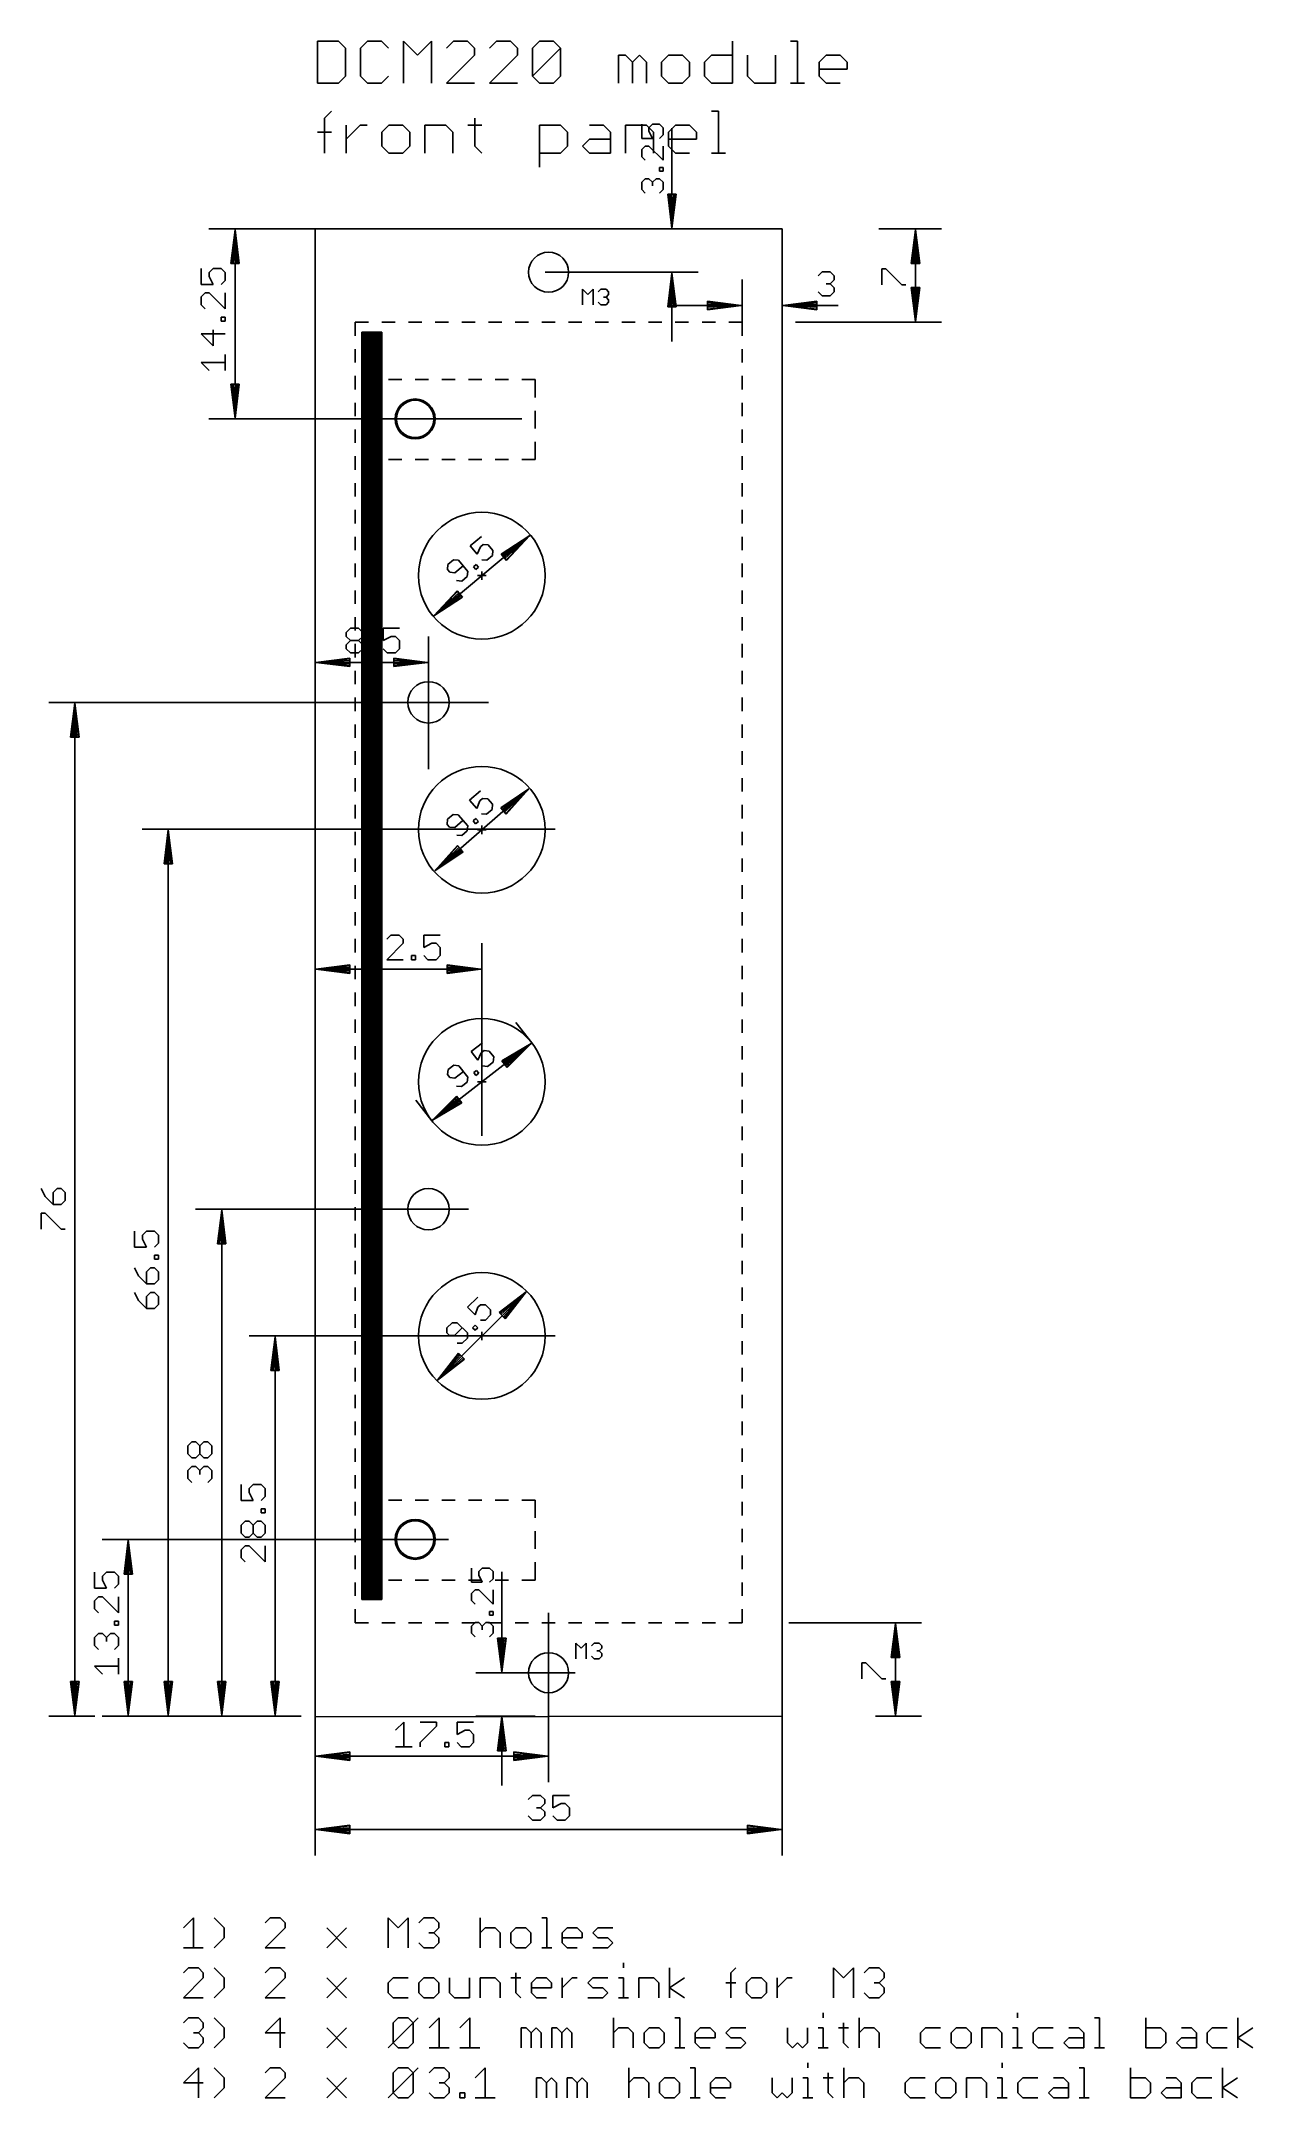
# Model space of a CAD drawing. Extents: x -21 to 70, y -29 to 126.
import ezdxf

# ---------------------------------------------------------------- set-up
doc = ezdxf.new("R2010")
doc.units = 0
doc.header["$MEASUREMENT"] = 0
for name, color, linetype, true_color in [('114', 253, 'CONTINUOUS', 0xadadad), ('115', 82, 'CONTINUOUS', 0x33cc00), ('117', 2, 'CONTINUOUS', 0xffff00), ('119', 1, 'CONTINUOUS', 0xff0000), ('20', 7, 'CONTINUOUS', 0xffffff), ('47', 140, 'CONTINUOUS', 0x00bfff)]:
    doc.layers.add(name, color=color, linetype=linetype, true_color=true_color)

msp = doc.modelspace()

# ---------------------------------------------------------------- linework, layer by layer
at = {"layer": '114'}
for p, q in [((0.1778, 125.5749), (0.1778, 122.4278)), ((1.7513, 125.5749), (0.1778, 125.5749)), ((2.2759, 125.0504), (1.7513, 125.5749)), ((2.2759, 122.9523), (2.2759, 125.0504)), ((3.9251, 125.5749), (3.4006, 125.0504)), ((3.4006, 125.0504), (3.4006, 122.9523)), ((4.9741, 125.5749), (3.9251, 125.5749)), ((5.4986, 125.0504), (4.9741, 125.5749)), ((6.6233, 122.4278), (6.6233, 125.5749)), ((6.6233, 125.5749), (7.6723, 124.5259)), ((7.6723, 124.5259), (8.7214, 125.5749)), ((8.7214, 125.5749), (8.7214, 122.4278)), ((10.3706, 125.5749), (9.8461, 125.0504)), ((11.4196, 125.5749), (10.3706, 125.5749)), ((11.9441, 125.0504), (11.4196, 125.5749)), ((11.9441, 124.5259), (11.9441, 125.0504)), ((13.5933, 125.5749), (13.0688, 125.0504)), ((14.6424, 125.5749), (13.5933, 125.5749)), ((15.1669, 125.0504), (14.6424, 125.5749)), ((15.1669, 124.5259), (15.1669, 125.0504)), ((16.2916, 125.0504), (16.8161, 125.5749)), ((16.2916, 122.9523), (16.2916, 125.0504)), ((16.2916, 122.9523), (18.3896, 125.0504)), ((16.8161, 125.5749), (17.8651, 125.5749)), ((17.8651, 125.5749), (18.3896, 125.0504)), ((18.3896, 125.0504), (18.3896, 122.9523)), ((31.2806, 125.5749), (31.2806, 122.4278)), ((35.6281, 125.5749), (36.1526, 125.5749)), ((36.1526, 125.5749), (36.1526, 122.4278)), ((9.8461, 122.4278), (11.9441, 124.5259)), ((13.0688, 122.4278), (15.1669, 124.5259)), ((22.7371, 122.4278), (22.7371, 124.5259)), ((22.7371, 124.5259), (23.2616, 124.5259)), ((23.2616, 124.5259), (23.7861, 124.0013)), ((23.7861, 124.0013), (24.3106, 124.5259)), ((23.7861, 124.0013), (23.7861, 122.4278)), ((24.3106, 124.5259), (24.8351, 124.0013)), ((24.8351, 124.0013), (24.8351, 122.4278)), ((26.4843, 124.5259), (25.9598, 124.0013)), ((25.9598, 124.0013), (25.9598, 122.9523)), ((27.5334, 124.5259), (26.4843, 124.5259)), ((28.0579, 124.0013), (27.5334, 124.5259)), ((28.0579, 122.9523), (28.0579, 124.0013)), ((29.1826, 124.0013), (29.7071, 124.5259)), ((29.1826, 122.9523), (29.1826, 124.0013)), ((29.7071, 124.5259), (31.2806, 124.5259)), ((32.4053, 124.5259), (32.4053, 122.9523)), ((34.5034, 122.4278), (34.5034, 124.5259)), ((37.7766, 124.0013), (38.3011, 124.5259)), ((37.7766, 122.9523), (37.7766, 124.0013)), ((39.8746, 123.4768), (37.7766, 123.4768)), ((38.3011, 124.5259), (39.3501, 124.5259)), ((39.3501, 124.5259), (39.8746, 124.0013)), ((39.8746, 124.0013), (39.8746, 123.4768)), ((0.1778, 122.4278), (1.7513, 122.4278)), ((1.7513, 122.4278), (2.2759, 122.9523)), ((3.4006, 122.9523), (3.9251, 122.4278)), ((3.9251, 122.4278), (4.9741, 122.4278)), ((4.9741, 122.4278), (5.4986, 122.9523)), ((11.9441, 122.4278), (9.8461, 122.4278)), ((15.1669, 122.4278), (13.0688, 122.4278)), ((16.8161, 122.4278), (16.2916, 122.9523)), ((17.8651, 122.4278), (16.8161, 122.4278)), ((18.3896, 122.9523), (17.8651, 122.4278)), ((25.9598, 122.9523), (26.4843, 122.4278)), ((26.4843, 122.4278), (27.5334, 122.4278)), ((27.5334, 122.4278), (28.0579, 122.9523)), ((29.7071, 122.4278), (29.1826, 122.9523)), ((31.2806, 122.4278), (29.7071, 122.4278)), ((32.4053, 122.9523), (32.9298, 122.4278)), ((32.9298, 122.4278), (34.5034, 122.4278)), ((35.6281, 122.4278), (36.6771, 122.4278)), ((38.3011, 122.4278), (37.7766, 122.9523)), ((39.3501, 122.4278), (38.3011, 122.4278)), ((0.7023, 119.8004), (1.2268, 120.3249)), ((29.7197, 120.3249), (30.2442, 120.3249)), ((30.2442, 120.3249), (30.2442, 117.1778)), ((0.1778, 118.7513), (1.2268, 118.7513)), ((0.7023, 117.1778), (0.7023, 119.8004)), ((2.3263, 117.1778), (2.3263, 119.2759)), ((2.3263, 118.2268), (3.3753, 119.2759)), ((3.3753, 119.2759), (3.8998, 119.2759)), ((5.5364, 119.2759), (5.0119, 118.7513)), ((5.0119, 118.7513), (5.0119, 117.7023)), ((6.5855, 119.2759), (5.5364, 119.2759)), ((7.11, 118.7513), (6.5855, 119.2759)), ((7.11, 117.7023), (7.11, 118.7513)), ((8.2347, 117.1778), (8.2347, 119.2759)), ((8.2347, 119.2759), (9.8082, 119.2759)), ((9.8082, 119.2759), (10.3327, 118.7513)), ((10.3327, 118.7513), (10.3327, 117.1778)), ((11.4574, 119.2759), (12.5065, 119.2759)), ((11.9819, 119.8004), (11.9819, 117.7023)), ((16.8287, 116.1288), (16.8287, 119.2759)), ((16.8287, 119.2759), (18.4022, 119.2759)), ((18.4022, 119.2759), (18.9267, 118.7513)), ((18.9267, 118.7513), (18.9267, 117.7023)), ((20.576, 119.2759), (21.625, 119.2759)), ((21.625, 119.2759), (22.1495, 118.7513)), ((22.1495, 118.7513), (22.1495, 117.1778)), ((23.2742, 117.1778), (23.2742, 119.2759)), ((23.2742, 119.2759), (24.8477, 119.2759)), ((24.8477, 119.2759), (25.3723, 118.7513)), ((25.3723, 118.7513), (25.3723, 117.1778)), ((26.4969, 118.7513), (27.0215, 119.2759)), ((26.4969, 117.7023), (26.4969, 118.7513)), ((27.0215, 119.2759), (28.0705, 119.2759)), ((28.0705, 119.2759), (28.595, 118.7513)), ((28.595, 118.7513), (28.595, 118.2268)), ((5.0119, 117.7023), (5.5364, 117.1778)), ((6.5855, 117.1778), (7.11, 117.7023)), ((11.9819, 117.7023), (12.5065, 117.1778)), ((18.9267, 117.7023), (18.4022, 117.1778)), ((20.0514, 117.7023), (20.576, 118.2268)), ((20.576, 117.1778), (20.0514, 117.7023)), ((20.576, 118.2268), (22.1495, 118.2268)), ((28.595, 118.2268), (26.4969, 118.2268)), ((27.0215, 117.1778), (26.4969, 117.7023)), ((5.5364, 117.1778), (6.5855, 117.1778)), ((18.4022, 117.1778), (16.8287, 117.1778)), ((22.1495, 117.1778), (20.576, 117.1778)), ((28.0705, 117.1778), (27.0215, 117.1778)), ((29.7197, 117.1778), (30.7687, 117.1778)), ((-9.873, -15.8744), (-9.1237, -15.1251)), ((-9.1237, -15.1251), (-9.1237, -17.373)), ((-6.8217, -15.8744), (-7.571, -15.1251)), ((-3.3598, -15.1251), (-3.7344, -15.4997)), ((-2.6105, -15.1251), (-3.3598, -15.1251)), ((-2.2358, -15.4997), (-2.6105, -15.1251)), ((5.4734, -17.373), (5.4734, -15.1251)), ((5.4734, -15.1251), (6.2227, -15.8744)), ((6.2227, -15.8744), (6.9721, -15.1251)), ((6.9721, -15.1251), (6.9721, -17.373)), ((7.7754, -15.4997), (8.1501, -15.1251)), ((8.1501, -15.1251), (8.8994, -15.1251)), ((8.8994, -15.1251), (9.274, -15.4997)), ((12.3793, -15.1251), (12.3793, -17.373)), ((16.9833, -15.1251), (17.3579, -15.1251)), ((17.3579, -15.1251), (17.3579, -17.373)), ((-7.571, -17.373), (-6.8217, -16.6237)), ((-6.8217, -16.6237), (-6.8217, -15.8744)), ((-3.7344, -17.373), (-2.2358, -15.8744)), ((-2.2358, -15.8744), (-2.2358, -15.4997)), ((0.8695, -15.8744), (2.3681, -17.373)), ((0.8695, -17.373), (2.3681, -15.8744)), ((8.8994, -16.249), (8.5247, -16.249)), ((9.274, -15.8744), (8.8994, -16.249)), ((8.8994, -16.249), (9.274, -16.6237)), ((9.274, -15.4997), (9.274, -15.8744)), ((9.274, -16.6237), (9.274, -16.9983)), ((12.3793, -16.249), (12.754, -15.8744)), ((12.754, -15.8744), (13.5033, -15.8744)), ((13.5033, -15.8744), (13.8779, -16.249)), ((13.8779, -16.249), (13.8779, -17.373)), ((15.056, -15.8744), (14.6813, -16.249)), ((14.6813, -16.249), (14.6813, -16.9983)), ((15.8053, -15.8744), (15.056, -15.8744)), ((16.1799, -16.249), (15.8053, -15.8744)), ((16.1799, -16.9983), (16.1799, -16.249)), ((18.5179, -16.249), (18.8926, -15.8744)), ((18.5179, -16.9983), (18.5179, -16.249)), ((20.0165, -16.6237), (18.5179, -16.6237)), ((18.8926, -15.8744), (19.6419, -15.8744)), ((19.6419, -15.8744), (20.0165, -16.249)), ((20.0165, -16.249), (20.0165, -16.6237)), ((20.8199, -16.249), (21.1945, -15.8744)), ((21.1945, -16.6237), (20.8199, -16.249)), ((21.1945, -15.8744), (22.3185, -15.8744)), ((21.9438, -16.6237), (21.1945, -16.6237)), ((22.3185, -16.9983), (21.9438, -16.6237)), ((-9.873, -17.373), (-8.3744, -17.373)), ((-2.2358, -17.373), (-3.7344, -17.373)), ((8.1501, -17.373), (7.7754, -16.9983)), ((8.8994, -17.373), (8.1501, -17.373)), ((9.274, -16.9983), (8.8994, -17.373)), ((14.6813, -16.9983), (15.056, -17.373)), ((15.056, -17.373), (15.8053, -17.373)), ((15.8053, -17.373), (16.1799, -16.9983)), ((16.9833, -17.373), (17.7326, -17.373)), ((18.8926, -17.373), (18.5179, -16.9983)), ((19.6419, -17.373), (18.8926, -17.373)), ((20.8199, -17.373), (21.9438, -17.373)), ((21.9438, -17.373), (22.3185, -16.9983)), ((23.1128, -18.5004), (23.1128, -18.8751)), ((-9.4983, -18.8751), (-9.873, -19.2497)), ((-9.873, -21.123), (-8.3744, -19.6244)), ((-8.749, -18.8751), (-9.4983, -18.8751)), ((-8.3744, -19.2497), (-8.749, -18.8751)), ((-8.3744, -19.6244), (-8.3744, -19.2497)), ((-6.8217, -19.6244), (-7.571, -18.8751)), ((-6.8217, -20.3737), (-6.8217, -19.6244)), ((-3.3598, -18.8751), (-3.7344, -19.2497)), ((-3.7344, -21.123), (-2.2358, -19.6244)), ((-2.6105, -18.8751), (-3.3598, -18.8751)), ((-2.2358, -19.2497), (-2.6105, -18.8751)), ((-2.2358, -19.6244), (-2.2358, -19.2497)), ((0.8695, -19.6244), (2.3681, -21.123)), ((0.8695, -21.123), (2.3681, -19.6244)), ((5.8481, -19.6244), (5.4734, -19.999)), ((5.4734, -19.999), (5.4734, -20.7483)), ((6.9721, -19.6244), (5.8481, -19.6244)), ((8.1501, -19.6244), (7.7754, -19.999)), ((7.7754, -19.999), (7.7754, -20.7483)), ((8.8994, -19.6244), (8.1501, -19.6244)), ((9.274, -19.999), (8.8994, -19.6244)), ((9.274, -20.7483), (9.274, -19.999)), ((10.0774, -19.6244), (10.0774, -20.7483)), ((11.576, -21.123), (11.576, -19.6244)), ((12.3793, -21.123), (12.3793, -19.6244)), ((12.3793, -19.6244), (13.5033, -19.6244)), ((13.5033, -19.6244), (13.8779, -19.999)), ((13.8779, -19.999), (13.8779, -21.123)), ((14.6813, -19.6244), (15.4306, -19.6244)), ((15.056, -19.2497), (15.056, -20.7483)), ((16.2159, -19.999), (16.5906, -19.6244)), ((16.2159, -20.7483), (16.2159, -19.999)), ((16.5906, -19.6244), (17.3399, -19.6244)), ((17.3399, -19.6244), (17.7146, -19.999)), ((17.7146, -19.999), (17.7146, -20.3737)), ((18.5179, -21.123), (18.5179, -19.6244)), ((18.5179, -20.3737), (19.2672, -19.6244)), ((19.2672, -19.6244), (19.6419, -19.6244)), ((20.4362, -19.999), (20.8109, -19.6244)), ((20.8109, -20.3737), (20.4362, -19.999)), ((20.8109, -19.6244), (21.9348, -19.6244)), ((22.7382, -19.6244), (23.1128, -19.6244)), ((23.1128, -19.6244), (23.1128, -21.123)), ((24.2728, -21.123), (24.2728, -19.6244)), ((24.2728, -19.6244), (25.3968, -19.6244)), ((25.3968, -19.6244), (25.7714, -19.999)), ((25.7714, -19.999), (25.7714, -21.123)), ((26.5748, -21.123), (26.5748, -18.8751)), ((26.5748, -20.3737), (27.6987, -19.6244)), ((30.7951, -19.999), (31.5444, -19.999)), ((31.1697, -19.2497), (31.5444, -18.8751)), ((31.1697, -21.123), (31.1697, -19.2497)), ((32.7044, -19.6244), (32.3297, -19.999)), ((32.3297, -19.999), (32.3297, -20.7483)), ((33.4537, -19.6244), (32.7044, -19.6244)), ((33.8283, -19.999), (33.4537, -19.6244)), ((33.8283, -20.7483), (33.8283, -19.999)), ((34.6317, -21.123), (34.6317, -19.6244)), ((34.6317, -20.3737), (35.381, -19.6244)), ((35.381, -19.6244), (35.7556, -19.6244)), ((38.8519, -21.123), (38.8519, -18.8751)), ((38.8519, -18.8751), (39.6012, -19.6244)), ((39.6012, -19.6244), (40.3505, -18.8751)), ((40.3505, -18.8751), (40.3505, -21.123)), ((41.1539, -19.2497), (41.5286, -18.8751)), ((41.5286, -18.8751), (42.2779, -18.8751)), ((42.2779, -19.999), (41.9032, -19.999)), ((42.2779, -18.8751), (42.6525, -19.2497)), ((42.6525, -19.6244), (42.2779, -19.999)), ((42.2779, -19.999), (42.6525, -20.3737)), ((42.6525, -19.2497), (42.6525, -19.6244)), ((-8.3744, -21.123), (-9.873, -21.123)), ((-7.571, -21.123), (-6.8217, -20.3737)), ((-2.2358, -21.123), (-3.7344, -21.123)), ((5.4734, -20.7483), (5.8481, -21.123)), ((5.8481, -21.123), (6.9721, -21.123)), ((7.7754, -20.7483), (8.1501, -21.123)), ((8.1501, -21.123), (8.8994, -21.123)), ((8.8994, -21.123), (9.274, -20.7483)), ((10.0774, -20.7483), (10.452, -21.123)), ((10.452, -21.123), (11.576, -21.123)), ((15.056, -20.7483), (15.4306, -21.123)), ((17.7146, -20.3737), (16.2159, -20.3737)), ((16.5906, -21.123), (16.2159, -20.7483)), ((17.3399, -21.123), (16.5906, -21.123)), ((20.4362, -21.123), (21.5602, -21.123)), ((21.5602, -20.3737), (20.8109, -20.3737)), ((21.9348, -20.7483), (21.5602, -20.3737)), ((21.5602, -21.123), (21.9348, -20.7483)), ((22.7382, -21.123), (23.4875, -21.123)), ((27.6987, -21.123), (26.5748, -20.3737)), ((32.3297, -20.7483), (32.7044, -21.123)), ((32.7044, -21.123), (33.4537, -21.123)), ((33.4537, -21.123), (33.8283, -20.7483)), ((41.5286, -21.123), (41.1539, -20.7483)), ((42.2779, -21.123), (41.5286, -21.123)), ((42.6525, -20.7483), (42.2779, -21.123)), ((42.6525, -20.3737), (42.6525, -20.7483)), ((-9.873, -22.9997), (-9.4983, -22.6251)), ((-9.4983, -22.6251), (-8.749, -22.6251)), ((-8.749, -22.6251), (-8.3744, -22.9997)), ((-8.3744, -22.9997), (-8.3744, -23.3744)), ((-6.8217, -23.3744), (-7.571, -22.6251)), ((-2.6105, -22.6251), (-3.7344, -23.749)), ((-2.6105, -24.873), (-2.6105, -22.6251)), ((5.4734, -24.873), (7.7214, -22.6251)), ((6.2227, -22.6251), (5.8481, -22.9997)), ((5.8481, -22.9997), (5.8481, -24.4983)), ((6.9721, -22.6251), (6.2227, -22.6251)), ((7.3467, -22.9997), (6.9721, -22.6251)), ((7.3467, -24.4983), (7.3467, -22.9997)), ((8.5427, -23.3744), (9.292, -22.6251)), ((9.292, -22.6251), (9.292, -24.873)), ((10.8447, -23.3744), (11.594, -22.6251)), ((11.594, -22.6251), (11.594, -24.873)), ((22.3545, -22.6251), (22.3545, -24.873)), ((26.9585, -22.6251), (27.3331, -22.6251)), ((27.3331, -22.6251), (27.3331, -24.873)), ((38.0756, -22.2504), (38.0756, -22.6251)), ((39.6103, -22.9997), (39.6103, -24.4983)), ((40.7702, -22.6251), (40.7702, -24.873)), ((52.6547, -22.2504), (52.6547, -22.6251)), ((58.4186, -22.6251), (58.7933, -22.6251)), ((58.7933, -22.6251), (58.7933, -24.873)), ((62.2553, -22.6251), (62.2553, -24.873)), ((69.1612, -24.873), (69.1612, -22.6251)), ((-9.4983, -24.873), (-9.873, -24.4983)), ((-8.749, -23.749), (-9.1237, -23.749)), ((-8.3744, -23.3744), (-8.749, -23.749)), ((-8.749, -23.749), (-8.3744, -24.1237)), ((-8.3744, -24.4983), (-8.749, -24.873)), ((-8.3744, -24.1237), (-8.3744, -24.4983)), ((-7.571, -24.873), (-6.8217, -24.1237)), ((-6.8217, -24.1237), (-6.8217, -23.3744)), ((-3.7344, -23.749), (-2.2358, -23.749)), ((0.8695, -23.3744), (2.3681, -24.873)), ((0.8695, -24.873), (2.3681, -23.3744)), ((5.8481, -24.4983), (6.2227, -24.873)), ((6.9721, -24.873), (7.3467, -24.4983)), ((15.4486, -24.873), (15.4486, -23.3744)), ((15.4486, -23.3744), (15.8233, -23.3744)), ((15.8233, -23.3744), (16.1979, -23.749)), ((16.1979, -23.749), (16.5726, -23.3744)), ((16.1979, -23.749), (16.1979, -24.873)), ((16.5726, -23.3744), (16.9472, -23.749)), ((16.9472, -23.749), (16.9472, -24.873)), ((17.7506, -24.873), (17.7506, -23.3744)), ((17.7506, -23.3744), (18.1252, -23.3744)), ((18.1252, -23.3744), (18.4999, -23.749)), ((18.4999, -23.749), (18.8745, -23.3744)), ((18.4999, -23.749), (18.4999, -24.873)), ((18.8745, -23.3744), (19.2492, -23.749)), ((19.2492, -23.749), (19.2492, -24.873)), ((22.3545, -23.749), (22.7292, -23.3744)), ((22.7292, -23.3744), (23.4785, -23.3744)), ((23.4785, -23.3744), (23.8531, -23.749)), ((23.8531, -23.749), (23.8531, -24.873)), ((25.0311, -23.3744), (24.6565, -23.749)), ((24.6565, -23.749), (24.6565, -24.4983)), ((24.6565, -24.4983), (25.0311, -24.873)), ((25.7804, -23.3744), (25.0311, -23.3744)), ((26.1551, -23.749), (25.7804, -23.3744)), ((25.7804, -24.873), (26.1551, -24.4983)), ((26.1551, -24.4983), (26.1551, -23.749)), ((28.4931, -23.749), (28.8677, -23.3744)), ((28.4931, -24.4983), (28.4931, -23.749)), ((29.9917, -24.1237), (28.4931, -24.1237)), ((28.8677, -24.873), (28.4931, -24.4983)), ((28.8677, -23.3744), (29.6171, -23.3744)), ((29.6171, -23.3744), (29.9917, -23.749)), ((29.9917, -23.749), (29.9917, -24.1237)), ((30.7951, -23.749), (31.1697, -23.3744)), ((31.1697, -24.1237), (30.7951, -23.749)), ((31.1697, -23.3744), (32.2937, -23.3744)), ((31.919, -24.1237), (31.1697, -24.1237)), ((32.2937, -24.4983), (31.919, -24.1237)), ((31.919, -24.873), (32.2937, -24.4983)), ((35.399, -23.3744), (35.399, -24.4983)), ((35.399, -24.4983), (35.7736, -24.873)), ((35.7736, -24.873), (36.1483, -24.4983)), ((36.1483, -24.4983), (36.523, -24.873)), ((36.523, -24.873), (36.8976, -24.4983)), ((36.8976, -24.4983), (36.8976, -23.3744)), ((37.701, -23.3744), (38.0756, -23.3744)), ((38.0756, -23.3744), (38.0756, -24.873)), ((39.2356, -23.3744), (39.9849, -23.3744)), ((39.6103, -24.4983), (39.9849, -24.873)), ((40.7702, -23.749), (41.1449, -23.3744)), ((41.1449, -23.3744), (41.8942, -23.3744)), ((41.8942, -23.3744), (42.2689, -23.749)), ((42.2689, -23.749), (42.2689, -24.873)), ((45.7488, -23.3744), (45.3742, -23.749)), ((45.3742, -23.749), (45.3742, -24.4983)), ((45.3742, -24.4983), (45.7488, -24.873)), ((46.8728, -23.3744), (45.7488, -23.3744)), ((48.0508, -23.3744), (47.6761, -23.749)), ((47.6761, -23.749), (47.6761, -24.4983)), ((47.6761, -24.4983), (48.0508, -24.873)), ((48.8001, -23.3744), (48.0508, -23.3744)), ((49.1748, -23.749), (48.8001, -23.3744)), ((48.8001, -24.873), (49.1748, -24.4983)), ((49.1748, -24.4983), (49.1748, -23.749)), ((49.9781, -24.873), (49.9781, -23.3744)), ((49.9781, -23.3744), (51.1021, -23.3744)), ((51.1021, -23.3744), (51.4767, -23.749)), ((51.4767, -23.749), (51.4767, -24.873)), ((52.2801, -23.3744), (52.6547, -23.3744)), ((52.6547, -23.3744), (52.6547, -24.873)), ((54.1894, -23.3744), (53.8147, -23.749)), ((53.8147, -23.749), (53.8147, -24.4983)), ((53.8147, -24.4983), (54.1894, -24.873)), ((55.3133, -23.3744), (54.1894, -23.3744)), ((56.1167, -24.4983), (56.4913, -24.1237)), ((56.4913, -24.873), (56.1167, -24.4983)), ((56.4913, -23.3744), (57.2406, -23.3744)), ((56.4913, -24.1237), (57.6153, -24.1237)), ((57.2406, -23.3744), (57.6153, -23.749)), ((57.6153, -23.749), (57.6153, -24.873)), ((63.3792, -23.3744), (62.2553, -23.3744)), ((63.7539, -23.749), (63.3792, -23.3744)), ((63.3792, -24.873), (63.7539, -24.4983)), ((63.7539, -24.4983), (63.7539, -23.749)), ((64.5572, -24.4983), (64.9319, -24.1237)), ((64.9319, -24.873), (64.5572, -24.4983)), ((64.9319, -23.3744), (65.6812, -23.3744)), ((64.9319, -24.1237), (66.0558, -24.1237)), ((65.6812, -23.3744), (66.0558, -23.749)), ((66.0558, -23.749), (66.0558, -24.873)), ((67.2338, -23.3744), (66.8592, -23.749)), ((66.8592, -23.749), (66.8592, -24.4983)), ((66.8592, -24.4983), (67.2338, -24.873)), ((68.3578, -23.3744), (67.2338, -23.3744)), ((69.1612, -24.1237), (70.2851, -23.3744)), ((70.2851, -24.873), (69.1612, -24.1237)), ((-8.749, -24.873), (-9.4983, -24.873)), ((6.2227, -24.873), (6.9721, -24.873)), ((8.5427, -24.873), (10.0413, -24.873)), ((10.8447, -24.873), (12.3433, -24.873)), ((25.0311, -24.873), (25.7804, -24.873)), ((26.9585, -24.873), (27.7078, -24.873)), ((29.6171, -24.873), (28.8677, -24.873)), ((30.7951, -24.873), (31.919, -24.873)), ((36.9246, -26.0004), (36.9246, -26.3751)), ((37.701, -24.873), (38.4503, -24.873)), ((45.7488, -24.873), (46.8728, -24.873)), ((48.0508, -24.873), (48.8001, -24.873)), ((51.5037, -26.0004), (51.5037, -26.3751)), ((52.2801, -24.873), (53.0294, -24.873)), ((54.1894, -24.873), (55.3133, -24.873)), ((57.6153, -24.873), (56.4913, -24.873)), ((58.4186, -24.873), (59.168, -24.873)), ((62.2553, -24.873), (63.3792, -24.873)), ((66.0558, -24.873), (64.9319, -24.873)), ((67.2338, -24.873), (68.3578, -24.873)), ((-8.749, -26.3751), (-9.873, -27.499)), ((-9.873, -27.499), (-8.3744, -27.499)), ((-8.749, -28.623), (-8.749, -26.3751)), ((-6.8217, -27.1244), (-7.571, -26.3751)), ((-6.8217, -27.8737), (-6.8217, -27.1244)), ((-3.3598, -26.3751), (-3.7344, -26.7497)), ((-3.7344, -28.623), (-2.2358, -27.1244)), ((-2.6105, -26.3751), (-3.3598, -26.3751)), ((-2.2358, -26.7497), (-2.6105, -26.3751)), ((-2.2358, -27.1244), (-2.2358, -26.7497)), ((0.8695, -27.1244), (2.3681, -28.623)), ((0.8695, -28.623), (2.3681, -27.1244)), ((5.4734, -28.623), (7.7214, -26.3751)), ((6.2227, -26.3751), (5.8481, -26.7497)), ((5.8481, -26.7497), (5.8481, -28.2483)), ((6.9721, -26.3751), (6.2227, -26.3751)), ((7.3467, -26.7497), (6.9721, -26.3751)), ((7.3467, -28.2483), (7.3467, -26.7497)), ((8.5427, -26.7497), (8.9174, -26.3751)), ((8.9174, -26.3751), (9.6667, -26.3751)), ((9.6667, -27.499), (9.292, -27.499)), ((9.6667, -26.3751), (10.0413, -26.7497)), ((10.0413, -27.1244), (9.6667, -27.499)), ((9.6667, -27.499), (10.0413, -27.8737)), ((10.0413, -26.7497), (10.0413, -27.1244)), ((11.9957, -27.1244), (12.745, -26.3751)), ((12.745, -26.3751), (12.745, -28.623)), ((16.5996, -28.623), (16.5996, -27.1244)), ((16.5996, -27.1244), (16.9743, -27.1244)), ((16.9743, -27.1244), (17.3489, -27.499)), ((17.3489, -27.499), (17.7236, -27.1244)), ((17.3489, -27.499), (17.3489, -28.623)), ((17.7236, -27.1244), (18.0982, -27.499)), ((18.0982, -27.499), (18.0982, -28.623)), ((18.9016, -28.623), (18.9016, -27.1244)), ((18.9016, -27.1244), (19.2762, -27.1244)), ((19.2762, -27.1244), (19.6509, -27.499)), ((19.6509, -27.499), (20.0255, -27.1244)), ((19.6509, -27.499), (19.6509, -28.623)), ((20.0255, -27.1244), (20.4002, -27.499)), ((20.4002, -27.499), (20.4002, -28.623)), ((23.5055, -26.3751), (23.5055, -28.623)), ((23.5055, -27.499), (23.8802, -27.1244)), ((23.8802, -27.1244), (24.6295, -27.1244)), ((24.6295, -27.1244), (25.0041, -27.499)), ((25.0041, -27.499), (25.0041, -28.623)), ((26.1821, -27.1244), (25.8075, -27.499)), ((25.8075, -27.499), (25.8075, -28.2483)), ((26.9314, -27.1244), (26.1821, -27.1244)), ((27.3061, -27.499), (26.9314, -27.1244)), ((27.3061, -28.2483), (27.3061, -27.499)), ((28.1094, -26.3751), (28.4841, -26.3751)), ((28.4841, -26.3751), (28.4841, -28.623)), ((29.6441, -27.499), (30.0187, -27.1244)), ((29.6441, -28.2483), (29.6441, -27.499)), ((30.0187, -27.1244), (30.768, -27.1244)), ((30.768, -27.1244), (31.1427, -27.499)), ((31.1427, -27.499), (31.1427, -27.8737)), ((34.248, -27.1244), (34.248, -28.2483)), ((35.7466, -28.2483), (35.7466, -27.1244)), ((36.55, -27.1244), (36.9246, -27.1244)), ((36.9246, -27.1244), (36.9246, -28.623)), ((38.0846, -27.1244), (38.8339, -27.1244)), ((38.4593, -26.7497), (38.4593, -28.2483)), ((39.6193, -26.3751), (39.6193, -28.623)), ((39.6193, -27.499), (39.9939, -27.1244)), ((39.9939, -27.1244), (40.7432, -27.1244)), ((40.7432, -27.1244), (41.1179, -27.499)), ((41.1179, -27.499), (41.1179, -28.623)), ((44.5978, -27.1244), (44.2232, -27.499)), ((44.2232, -27.499), (44.2232, -28.2483)), ((45.7218, -27.1244), (44.5978, -27.1244)), ((46.8998, -27.1244), (46.5252, -27.499)), ((46.5252, -27.499), (46.5252, -28.2483)), ((47.6491, -27.1244), (46.8998, -27.1244)), ((48.0238, -27.499), (47.6491, -27.1244)), ((48.0238, -28.2483), (48.0238, -27.499)), ((48.8271, -28.623), (48.8271, -27.1244)), ((48.8271, -27.1244), (49.9511, -27.1244)), ((49.9511, -27.1244), (50.3257, -27.499)), ((50.3257, -27.499), (50.3257, -28.623)), ((51.1291, -27.1244), (51.5037, -27.1244)), ((51.5037, -27.1244), (51.5037, -28.623)), ((53.0384, -27.1244), (52.6637, -27.499)), ((52.6637, -27.499), (52.6637, -28.2483)), ((54.1623, -27.1244), (53.0384, -27.1244)), ((55.3404, -27.1244), (56.0897, -27.1244)), ((56.0897, -27.1244), (56.4643, -27.499)), ((56.4643, -27.499), (56.4643, -28.623)), ((57.2677, -26.3751), (57.6423, -26.3751)), ((57.6423, -26.3751), (57.6423, -28.623)), ((61.1043, -26.3751), (61.1043, -28.623)), ((62.2282, -27.1244), (61.1043, -27.1244)), ((62.6029, -27.499), (62.2282, -27.1244)), ((62.6029, -28.2483), (62.6029, -27.499)), ((63.7809, -27.1244), (64.5302, -27.1244)), ((64.5302, -27.1244), (64.9048, -27.499)), ((64.9048, -27.499), (64.9048, -28.623)), ((66.0829, -27.1244), (65.7082, -27.499)), ((65.7082, -27.499), (65.7082, -28.2483)), ((67.2068, -27.1244), (66.0829, -27.1244)), ((68.0102, -28.623), (68.0102, -26.3751)), ((68.0102, -27.8737), (69.1341, -27.1244)), ((-7.571, -28.623), (-6.8217, -27.8737)), ((-2.2358, -28.623), (-3.7344, -28.623)), ((5.8481, -28.2483), (6.2227, -28.623)), ((6.2227, -28.623), (6.9721, -28.623)), ((6.9721, -28.623), (7.3467, -28.2483)), ((8.9174, -28.623), (8.5427, -28.2483)), ((9.6667, -28.623), (8.9174, -28.623)), ((10.0413, -28.2483), (9.6667, -28.623)), ((10.0413, -27.8737), (10.0413, -28.2483)), ((10.8447, -28.623), (10.8447, -28.2483)), ((10.8447, -28.2483), (11.2193, -28.2483)), ((11.2193, -28.623), (10.8447, -28.623)), ((11.2193, -28.2483), (11.2193, -28.623)), ((11.9957, -28.623), (13.4943, -28.623)), ((25.8075, -28.2483), (26.1821, -28.623)), ((26.1821, -28.623), (26.9314, -28.623)), ((26.9314, -28.623), (27.3061, -28.2483)), ((28.1094, -28.623), (28.8587, -28.623)), ((31.1427, -27.8737), (29.6441, -27.8737)), ((30.0187, -28.623), (29.6441, -28.2483)), ((30.768, -28.623), (30.0187, -28.623)), ((34.248, -28.2483), (34.6227, -28.623)), ((34.6227, -28.623), (34.9973, -28.2483)), ((34.9973, -28.2483), (35.372, -28.623)), ((35.372, -28.623), (35.7466, -28.2483)), ((36.55, -28.623), (37.2993, -28.623)), ((38.4593, -28.2483), (38.8339, -28.623)), ((44.2232, -28.2483), (44.5978, -28.623)), ((44.5978, -28.623), (45.7218, -28.623)), ((46.5252, -28.2483), (46.8998, -28.623)), ((46.8998, -28.623), (47.6491, -28.623)), ((47.6491, -28.623), (48.0238, -28.2483)), ((51.1291, -28.623), (51.8784, -28.623)), ((52.6637, -28.2483), (53.0384, -28.623)), ((53.0384, -28.623), (54.1623, -28.623)), ((54.9657, -28.2483), (55.3404, -27.8737)), ((55.3404, -28.623), (54.9657, -28.2483)), ((55.3404, -27.8737), (56.4643, -27.8737)), ((56.4643, -28.623), (55.3404, -28.623)), ((57.2677, -28.623), (58.017, -28.623)), ((61.1043, -28.623), (62.2282, -28.623)), ((62.2282, -28.623), (62.6029, -28.2483)), ((63.4062, -28.2483), (63.7809, -27.8737)), ((63.7809, -28.623), (63.4062, -28.2483)), ((63.7809, -27.8737), (64.9048, -27.8737)), ((64.9048, -28.623), (63.7809, -28.623)), ((65.7082, -28.2483), (66.0829, -28.623)), ((66.0829, -28.623), (67.2068, -28.623)), ((69.1341, -28.623), (68.0102, -27.8737))]:
    msp.add_line(p, q, dxfattribs=at)
at = {"layer": '115'}
for p, q in [((3.5, 8.75), (3.5, 103.75)), ((3.5, 103.75), (5, 103.75)), ((3.5, 103.7), (5, 103.7)), ((3.5, 103.6), (5, 103.6)), ((3.5, 103.5), (5, 103.5)), ((3.5, 103.4), (5, 103.4)), ((5, 103.75), (5, 8.75)), ((3.5, 103.3), (5, 103.3)), ((3.5, 103.2), (5, 103.2)), ((3.5, 103.1), (5, 103.1)), ((3.5, 103), (5, 103)), ((3.5, 102.9), (5, 102.9)), ((3.5, 102.8), (5, 102.8)), ((3.5, 102.7), (5, 102.7)), ((3.5, 102.6), (5, 102.6)), ((3.5, 102.5), (5, 102.5)), ((3.5, 102.4), (5, 102.4)), ((3.5, 102.3), (5, 102.3)), ((3.5, 102.2), (5, 102.2)), ((3.5, 102.1), (5, 102.1)), ((3.5, 102), (5, 102)), ((3.5, 101.9), (5, 101.9)), ((3.5, 101.8), (5, 101.8)), ((3.5, 101.7), (5, 101.7)), ((3.5, 101.6), (5, 101.6)), ((3.5, 101.5), (5, 101.5)), ((3.5, 101.4), (5, 101.4)), ((3.5, 101.3), (5, 101.3)), ((3.5, 101.2), (5, 101.2)), ((3.5, 101.1), (5, 101.1)), ((3.5, 101), (5, 101)), ((3.5, 100.9), (5, 100.9)), ((3.5, 100.8), (5, 100.8)), ((3.5, 100.7), (5, 100.7)), ((3.5, 100.6), (5, 100.6)), ((3.5, 100.5), (5, 100.5)), ((3.5, 100.4), (5, 100.4)), ((3.5, 100.3), (5, 100.3)), ((3.5, 100.2), (5, 100.2)), ((3.5, 100.1), (5, 100.1)), ((3.5, 100), (5, 100)), ((3.5, 99.9), (5, 99.9)), ((3.5, 99.8), (5, 99.8)), ((3.5, 99.7), (5, 99.7)), ((3.5, 99.6), (5, 99.6)), ((3.5, 99.5), (5, 99.5)), ((3.5, 99.4), (5, 99.4)), ((3.5, 99.3), (5, 99.3)), ((3.5, 99.2), (5, 99.2)), ((3.5, 99.1), (5, 99.1)), ((3.5, 99), (5, 99)), ((3.5, 98.9), (5, 98.9)), ((3.5, 98.8), (5, 98.8)), ((3.5, 98.7), (5, 98.7)), ((3.5, 98.6), (5, 98.6)), ((3.5, 98.5), (5, 98.5)), ((3.5, 98.4), (5, 98.4)), ((3.5, 98.3), (5, 98.3)), ((3.5, 98.2), (5, 98.2)), ((3.5, 98.1), (5, 98.1)), ((3.5, 98), (5, 98)), ((3.5, 97.9), (5, 97.9)), ((3.5, 97.8), (5, 97.8)), ((3.5, 97.7), (5, 97.7)), ((3.5, 97.6), (5, 97.6)), ((3.5, 97.5), (5, 97.5)), ((3.5, 97.4), (5, 97.4)), ((3.5, 97.3), (5, 97.3)), ((3.5, 97.2), (5, 97.2)), ((3.5, 97.1), (5, 97.1)), ((3.5, 97), (5, 97)), ((3.5, 96.9), (5, 96.9)), ((3.5, 96.8), (5, 96.8)), ((3.5, 96.7), (5, 96.7)), ((3.5, 96.6), (5, 96.6)), ((3.5, 96.5), (5, 96.5)), ((3.5, 96.4), (5, 96.4)), ((3.5, 96.3), (5, 96.3)), ((3.5, 96.2), (5, 96.2)), ((3.5, 96.1), (5, 96.1)), ((3.5, 96), (5, 96)), ((3.5, 95.9), (5, 95.9)), ((3.5, 95.8), (5, 95.8)), ((3.5, 95.7), (5, 95.7)), ((3.5, 95.6), (5, 95.6)), ((3.5, 95.5), (5, 95.5)), ((3.5, 95.4), (5, 95.4)), ((3.5, 95.3), (5, 95.3)), ((3.5, 95.2), (5, 95.2)), ((3.5, 95.1), (5, 95.1)), ((3.5, 95), (5, 95)), ((3.5, 94.9), (5, 94.9)), ((3.5, 94.8), (5, 94.8)), ((3.5, 94.7), (5, 94.7)), ((3.5, 94.6), (5, 94.6)), ((3.5, 94.5), (5, 94.5)), ((3.5, 94.4), (5, 94.4)), ((3.5, 94.3), (5, 94.3)), ((3.5, 94.2), (5, 94.2)), ((3.5, 94.1), (5, 94.1)), ((3.5, 94), (5, 94)), ((3.5, 93.9), (5, 93.9)), ((3.5, 93.8), (5, 93.8)), ((3.5, 93.7), (5, 93.7)), ((3.5, 93.6), (5, 93.6)), ((3.5, 93.5), (5, 93.5)), ((3.5, 93.4), (5, 93.4)), ((3.5, 93.3), (5, 93.3)), ((3.5, 93.2), (5, 93.2)), ((3.5, 93.1), (5, 93.1)), ((3.5, 93), (5, 93)), ((3.5, 92.9), (5, 92.9)), ((3.5, 92.8), (5, 92.8)), ((3.5, 92.7), (5, 92.7)), ((3.5, 92.6), (5, 92.6)), ((3.5, 92.5), (5, 92.5)), ((3.5, 92.4), (5, 92.4)), ((3.5, 92.3), (5, 92.3)), ((3.5, 92.2), (5, 92.2)), ((3.5, 92.1), (5, 92.1)), ((3.5, 92), (5, 92)), ((3.5, 91.9), (5, 91.9)), ((3.5, 91.8), (5, 91.8)), ((3.5, 91.7), (5, 91.7)), ((3.5, 91.6), (5, 91.6)), ((3.5, 91.5), (5, 91.5)), ((3.5, 91.4), (5, 91.4)), ((3.5, 91.3), (5, 91.3)), ((3.5, 91.2), (5, 91.2)), ((3.5, 91.1), (5, 91.1)), ((3.5, 91), (5, 91)), ((3.5, 90.9), (5, 90.9)), ((3.5, 90.8), (5, 90.8)), ((3.5, 90.7), (5, 90.7)), ((3.5, 90.6), (5, 90.6)), ((3.5, 90.5), (5, 90.5)), ((3.5, 90.4), (5, 90.4)), ((3.5, 90.3), (5, 90.3)), ((3.5, 90.2), (5, 90.2)), ((3.5, 90.1), (5, 90.1)), ((3.5, 90), (5, 90)), ((3.5, 89.9), (5, 89.9)), ((3.5, 89.8), (5, 89.8)), ((3.5, 89.7), (5, 89.7)), ((3.5, 89.6), (5, 89.6)), ((3.5, 89.5), (5, 89.5)), ((3.5, 89.4), (5, 89.4)), ((3.5, 89.3), (5, 89.3)), ((3.5, 89.2), (5, 89.2)), ((3.5, 89.1), (5, 89.1)), ((3.5, 89), (5, 89)), ((3.5, 88.9), (5, 88.9)), ((3.5, 88.8), (5, 88.8)), ((3.5, 88.7), (5, 88.7)), ((3.5, 88.6), (5, 88.6)), ((3.5, 88.5), (5, 88.5)), ((3.5, 88.4), (5, 88.4)), ((3.5, 88.3), (5, 88.3)), ((3.5, 88.2), (5, 88.2)), ((3.5, 88.1), (5, 88.1)), ((3.5, 88), (5, 88)), ((3.5, 87.9), (5, 87.9)), ((3.5, 87.8), (5, 87.8)), ((3.5, 87.7), (5, 87.7)), ((3.5, 87.6), (5, 87.6)), ((3.5, 87.5), (5, 87.5)), ((3.5, 87.4), (5, 87.4)), ((3.5, 87.3), (5, 87.3)), ((3.5, 87.2), (5, 87.2)), ((3.5, 87.1), (5, 87.1)), ((3.5, 87), (5, 87)), ((3.5, 86.9), (5, 86.9)), ((3.5, 86.8), (5, 86.8)), ((3.5, 86.7), (5, 86.7)), ((3.5, 86.6), (5, 86.6)), ((3.5, 86.5), (5, 86.5)), ((3.5, 86.4), (5, 86.4)), ((3.5, 86.3), (5, 86.3)), ((3.5, 86.2), (5, 86.2)), ((3.5, 86.1), (5, 86.1)), ((3.5, 86), (5, 86)), ((3.5, 85.9), (5, 85.9)), ((3.5, 85.8), (5, 85.8)), ((3.5, 85.7), (5, 85.7)), ((3.5, 85.6), (5, 85.6)), ((3.5, 85.5), (5, 85.5)), ((3.5, 85.4), (5, 85.4)), ((3.5, 85.3), (5, 85.3)), ((3.5, 85.2), (5, 85.2)), ((3.5, 85.1), (5, 85.1)), ((3.5, 85), (5, 85)), ((3.5, 84.9), (5, 84.9)), ((3.5, 84.8), (5, 84.8)), ((3.5, 84.7), (5, 84.7)), ((3.5, 84.6), (5, 84.6)), ((3.5, 84.5), (5, 84.5)), ((3.5, 84.4), (5, 84.4)), ((3.5, 84.3), (5, 84.3)), ((3.5, 84.2), (5, 84.2)), ((3.5, 84.1), (5, 84.1)), ((3.5, 84), (5, 84)), ((3.5, 83.9), (5, 83.9)), ((3.5, 83.8), (5, 83.8)), ((3.5, 83.7), (5, 83.7)), ((3.5, 83.6), (5, 83.6)), ((3.5, 83.5), (5, 83.5)), ((3.5, 83.4), (5, 83.4)), ((3.5, 83.3), (5, 83.3)), ((3.5, 83.2), (5, 83.2)), ((3.5, 83.1), (5, 83.1)), ((3.5, 83), (5, 83)), ((3.5, 82.9), (5, 82.9)), ((3.5, 82.8), (5, 82.8)), ((3.5, 82.7), (5, 82.7)), ((3.5, 82.6), (5, 82.6)), ((3.5, 82.5), (5, 82.5)), ((3.5, 82.4), (5, 82.4)), ((3.5, 82.3), (5, 82.3)), ((3.5, 82.2), (5, 82.2)), ((3.5, 82.1), (5, 82.1)), ((3.5, 82), (5, 82)), ((3.5, 81.9), (5, 81.9)), ((3.5, 81.8), (5, 81.8)), ((3.5, 81.7), (5, 81.7)), ((3.5, 81.6), (5, 81.6)), ((3.5, 81.5), (5, 81.5)), ((3.5, 81.4), (5, 81.4)), ((3.5, 81.3), (5, 81.3)), ((3.5, 81.2), (5, 81.2)), ((3.5, 81.1), (5, 81.1)), ((3.5, 81), (5, 81)), ((3.5, 80.9), (5, 80.9)), ((3.5, 80.8), (5, 80.8)), ((3.5, 80.7), (5, 80.7)), ((3.5, 80.6), (5, 80.6)), ((3.5, 80.5), (5, 80.5)), ((3.5, 80.4), (5, 80.4)), ((3.5, 80.3), (5, 80.3)), ((3.5, 80.2), (5, 80.2)), ((3.5, 80.1), (5, 80.1)), ((3.5, 80), (5, 80)), ((3.5, 79.9), (5, 79.9)), ((3.5, 79.8), (5, 79.8)), ((3.5, 79.7), (5, 79.7)), ((3.5, 79.6), (5, 79.6)), ((3.5, 79.5), (5, 79.5)), ((3.5, 79.4), (5, 79.4)), ((3.5, 79.3), (5, 79.3)), ((3.5, 79.2), (5, 79.2)), ((3.5, 79.1), (5, 79.1)), ((3.5, 79), (5, 79)), ((3.5, 78.9), (5, 78.9)), ((3.5, 78.8), (5, 78.8)), ((3.5, 78.7), (5, 78.7)), ((3.5, 78.6), (5, 78.6)), ((3.5, 78.5), (5, 78.5)), ((3.5, 78.4), (5, 78.4)), ((3.5, 78.3), (5, 78.3)), ((3.5, 78.2), (5, 78.2)), ((3.5, 78.1), (5, 78.1)), ((3.5, 78), (5, 78)), ((3.5, 77.9), (5, 77.9)), ((3.5, 77.8), (5, 77.8)), ((3.5, 77.7), (5, 77.7)), ((3.5, 77.6), (5, 77.6)), ((3.5, 77.5), (5, 77.5)), ((3.5, 77.4), (5, 77.4)), ((3.5, 77.3), (5, 77.3)), ((3.5, 77.2), (5, 77.2)), ((3.5, 77.1), (5, 77.1)), ((3.5, 77), (5, 77)), ((3.5, 76.9), (5, 76.9)), ((3.5, 76.8), (5, 76.8)), ((3.5, 76.7), (5, 76.7)), ((3.5, 76.6), (5, 76.6)), ((3.5, 76.5), (5, 76.5)), ((3.5, 76.4), (5, 76.4)), ((3.5, 76.3), (5, 76.3)), ((3.5, 76.2), (5, 76.2)), ((3.5, 76.1), (5, 76.1)), ((3.5, 76), (5, 76)), ((3.5, 75.9), (5, 75.9)), ((3.5, 75.8), (5, 75.8)), ((3.5, 75.7), (5, 75.7)), ((3.5, 75.6), (5, 75.6)), ((3.5, 75.5), (5, 75.5)), ((3.5, 75.4), (5, 75.4)), ((3.5, 75.3), (5, 75.3)), ((3.5, 75.2), (5, 75.2)), ((3.5, 75.1), (5, 75.1)), ((3.5, 75), (5, 75)), ((3.5, 74.9), (5, 74.9)), ((3.5, 74.8), (5, 74.8)), ((3.5, 74.7), (5, 74.7)), ((3.5, 74.6), (5, 74.6)), ((3.5, 74.5), (5, 74.5)), ((3.5, 74.4), (5, 74.4)), ((3.5, 74.3), (5, 74.3)), ((3.5, 74.2), (5, 74.2)), ((3.5, 74.1), (5, 74.1)), ((3.5, 74), (5, 74)), ((3.5, 73.9), (5, 73.9)), ((3.5, 73.8), (5, 73.8)), ((3.5, 73.7), (5, 73.7)), ((3.5, 73.6), (5, 73.6)), ((3.5, 73.5), (5, 73.5)), ((3.5, 73.4), (5, 73.4)), ((3.5, 73.3), (5, 73.3)), ((3.5, 73.2), (5, 73.2)), ((3.5, 73.1), (5, 73.1)), ((3.5, 73), (5, 73)), ((3.5, 72.9), (5, 72.9)), ((3.5, 72.8), (5, 72.8)), ((3.5, 72.7), (5, 72.7)), ((3.5, 72.6), (5, 72.6)), ((3.5, 72.5), (5, 72.5)), ((3.5, 72.4), (5, 72.4)), ((3.5, 72.3), (5, 72.3)), ((3.5, 72.2), (5, 72.2)), ((3.5, 72.1), (5, 72.1)), ((3.5, 72), (5, 72)), ((3.5, 71.9), (5, 71.9)), ((3.5, 71.8), (5, 71.8)), ((3.5, 71.7), (5, 71.7)), ((3.5, 71.6), (5, 71.6)), ((3.5, 71.5), (5, 71.5)), ((3.5, 71.4), (5, 71.4)), ((3.5, 71.3), (5, 71.3)), ((3.5, 71.2), (5, 71.2)), ((3.5, 71.1), (5, 71.1)), ((3.5, 71), (5, 71)), ((3.5, 70.9), (5, 70.9)), ((3.5, 70.8), (5, 70.8)), ((3.5, 70.7), (5, 70.7)), ((3.5, 70.6), (5, 70.6)), ((3.5, 70.5), (5, 70.5)), ((3.5, 70.4), (5, 70.4)), ((3.5, 70.3), (5, 70.3)), ((3.5, 70.2), (5, 70.2)), ((3.5, 70.1), (5, 70.1)), ((3.5, 70), (5, 70)), ((3.5, 69.9), (5, 69.9)), ((3.5, 69.8), (5, 69.8)), ((3.5, 69.7), (5, 69.7)), ((3.5, 69.6), (5, 69.6)), ((3.5, 69.5), (5, 69.5)), ((3.5, 69.4), (5, 69.4)), ((3.5, 69.3), (5, 69.3)), ((3.5, 69.2), (5, 69.2)), ((3.5, 69.1), (5, 69.1)), ((3.5, 69), (5, 69)), ((3.5, 68.9), (5, 68.9)), ((3.5, 68.8), (5, 68.8)), ((3.5, 68.7), (5, 68.7)), ((3.5, 68.6), (5, 68.6)), ((3.5, 68.5), (5, 68.5)), ((3.5, 68.4), (5, 68.4)), ((3.5, 68.3), (5, 68.3)), ((3.5, 68.2), (5, 68.2)), ((3.5, 68.1), (5, 68.1)), ((3.5, 68), (5, 68)), ((3.5, 67.9), (5, 67.9)), ((3.5, 67.8), (5, 67.8)), ((3.5, 67.7), (5, 67.7)), ((3.5, 67.6), (5, 67.6)), ((3.5, 67.5), (5, 67.5)), ((3.5, 67.4), (5, 67.4)), ((3.5, 67.3), (5, 67.3)), ((3.5, 67.2), (5, 67.2)), ((3.5, 67.1), (5, 67.1)), ((3.5, 67), (5, 67)), ((3.5, 66.9), (5, 66.9)), ((3.5, 66.8), (5, 66.8)), ((3.5, 66.7), (5, 66.7)), ((3.5, 66.6), (5, 66.6)), ((3.5, 66.5), (5, 66.5)), ((3.5, 66.4), (5, 66.4)), ((3.5, 66.3), (5, 66.3)), ((3.5, 66.2), (5, 66.2)), ((3.5, 66.1), (5, 66.1)), ((3.5, 66), (5, 66)), ((3.5, 65.9), (5, 65.9)), ((3.5, 65.8), (5, 65.8)), ((3.5, 65.7), (5, 65.7)), ((3.5, 65.6), (5, 65.6)), ((3.5, 65.5), (5, 65.5)), ((3.5, 65.4), (5, 65.4)), ((3.5, 65.3), (5, 65.3)), ((3.5, 65.2), (5, 65.2)), ((3.5, 65.1), (5, 65.1)), ((3.5, 65), (5, 65)), ((3.5, 64.9), (5, 64.9)), ((3.5, 64.8), (5, 64.8)), ((3.5, 64.7), (5, 64.7)), ((3.5, 64.6), (5, 64.6)), ((3.5, 64.5), (5, 64.5)), ((3.5, 64.4), (5, 64.4)), ((3.5, 64.3), (5, 64.3)), ((3.5, 64.2), (5, 64.2)), ((3.5, 64.1), (5, 64.1)), ((3.5, 64), (5, 64)), ((3.5, 63.9), (5, 63.9)), ((3.5, 63.8), (5, 63.8)), ((3.5, 63.7), (5, 63.7)), ((3.5, 63.6), (5, 63.6)), ((3.5, 63.5), (5, 63.5)), ((3.5, 63.4), (5, 63.4)), ((3.5, 63.3), (5, 63.3)), ((3.5, 63.2), (5, 63.2)), ((3.5, 63.1), (5, 63.1)), ((3.5, 63), (5, 63)), ((3.5, 62.9), (5, 62.9)), ((3.5, 62.8), (5, 62.8)), ((3.5, 62.7), (5, 62.7)), ((3.5, 62.6), (5, 62.6)), ((3.5, 62.5), (5, 62.5)), ((3.5, 62.4), (5, 62.4)), ((3.5, 62.3), (5, 62.3)), ((3.5, 62.2), (5, 62.2)), ((3.5, 62.1), (5, 62.1)), ((3.5, 62), (5, 62)), ((3.5, 61.9), (5, 61.9)), ((3.5, 61.8), (5, 61.8)), ((3.5, 61.7), (5, 61.7)), ((3.5, 61.6), (5, 61.6)), ((3.5, 61.5), (5, 61.5)), ((3.5, 61.4), (5, 61.4)), ((3.5, 61.3), (5, 61.3)), ((3.5, 61.2), (5, 61.2)), ((3.5, 61.1), (5, 61.1)), ((3.5, 61), (5, 61)), ((3.5, 60.9), (5, 60.9)), ((3.5, 60.8), (5, 60.8)), ((3.5, 60.7), (5, 60.7)), ((3.5, 60.6), (5, 60.6)), ((3.5, 60.5), (5, 60.5)), ((3.5, 60.4), (5, 60.4)), ((3.5, 60.3), (5, 60.3)), ((3.5, 60.2), (5, 60.2)), ((3.5, 60.1), (5, 60.1)), ((3.5, 60), (5, 60)), ((3.5, 59.9), (5, 59.9)), ((3.5, 59.8), (5, 59.8)), ((3.5, 59.7), (5, 59.7)), ((3.5, 59.6), (5, 59.6)), ((3.5, 59.5), (5, 59.5)), ((3.5, 59.4), (5, 59.4)), ((3.5, 59.3), (5, 59.3)), ((3.5, 59.2), (5, 59.2)), ((3.5, 59.1), (5, 59.1)), ((3.5, 59), (5, 59)), ((3.5, 58.9), (5, 58.9)), ((3.5, 58.8), (5, 58.8)), ((3.5, 58.7), (5, 58.7)), ((3.5, 58.6), (5, 58.6)), ((3.5, 58.5), (5, 58.5)), ((3.5, 58.4), (5, 58.4)), ((3.5, 58.3), (5, 58.3)), ((3.5, 58.2), (5, 58.2)), ((3.5, 58.1), (5, 58.1)), ((3.5, 58), (5, 58)), ((3.5, 57.9), (5, 57.9)), ((3.5, 57.8), (5, 57.8)), ((3.5, 57.7), (5, 57.7)), ((3.5, 57.6), (5, 57.6)), ((3.5, 57.5), (5, 57.5)), ((3.5, 57.4), (5, 57.4)), ((3.5, 57.3), (5, 57.3)), ((3.5, 57.2), (5, 57.2)), ((3.5, 57.1), (5, 57.1)), ((3.5, 57), (5, 57)), ((3.5, 56.9), (5, 56.9)), ((3.5, 56.8), (5, 56.8)), ((3.5, 56.7), (5, 56.7)), ((3.5, 56.6), (5, 56.6)), ((3.5, 56.5), (5, 56.5)), ((3.5, 56.4), (5, 56.4)), ((3.5, 56.3), (5, 56.3)), ((3.5, 56.2), (5, 56.2)), ((3.5, 56.1), (5, 56.1)), ((3.5, 56), (5, 56)), ((3.5, 55.9), (5, 55.9)), ((3.5, 55.8), (5, 55.8)), ((3.5, 55.7), (5, 55.7)), ((3.5, 55.6), (5, 55.6)), ((3.5, 55.5), (5, 55.5)), ((3.5, 55.4), (5, 55.4)), ((3.5, 55.3), (5, 55.3)), ((3.5, 55.2), (5, 55.2)), ((3.5, 55.1), (5, 55.1)), ((3.5, 55), (5, 55)), ((3.5, 54.9), (5, 54.9)), ((3.5, 54.8), (5, 54.8)), ((3.5, 54.7), (5, 54.7)), ((3.5, 54.6), (5, 54.6)), ((3.5, 54.5), (5, 54.5)), ((3.5, 54.4), (5, 54.4)), ((3.5, 54.3), (5, 54.3)), ((3.5, 54.2), (5, 54.2)), ((3.5, 54.1), (5, 54.1)), ((3.5, 54), (5, 54)), ((3.5, 53.9), (5, 53.9)), ((3.5, 53.8), (5, 53.8)), ((3.5, 53.7), (5, 53.7)), ((3.5, 53.6), (5, 53.6)), ((3.5, 53.5), (5, 53.5)), ((3.5, 53.4), (5, 53.4)), ((3.5, 53.3), (5, 53.3)), ((3.5, 53.2), (5, 53.2)), ((3.5, 53.1), (5, 53.1)), ((3.5, 53), (5, 53)), ((3.5, 52.9), (5, 52.9)), ((3.5, 52.8), (5, 52.8)), ((3.5, 52.7), (5, 52.7)), ((3.5, 52.6), (5, 52.6)), ((3.5, 52.5), (5, 52.5)), ((3.5, 52.4), (5, 52.4)), ((3.5, 52.3), (5, 52.3)), ((3.5, 52.2), (5, 52.2)), ((3.5, 52.1), (5, 52.1)), ((3.5, 52), (5, 52)), ((3.5, 51.9), (5, 51.9)), ((3.5, 51.8), (5, 51.8)), ((3.5, 51.7), (5, 51.7)), ((3.5, 51.6), (5, 51.6)), ((3.5, 51.5), (5, 51.5)), ((3.5, 51.4), (5, 51.4)), ((3.5, 51.3), (5, 51.3)), ((3.5, 51.2), (5, 51.2)), ((3.5, 51.1), (5, 51.1)), ((3.5, 51), (5, 51)), ((3.5, 50.9), (5, 50.9)), ((3.5, 50.8), (5, 50.8)), ((3.5, 50.7), (5, 50.7)), ((3.5, 50.6), (5, 50.6)), ((3.5, 50.5), (5, 50.5)), ((3.5, 50.4), (5, 50.4)), ((3.5, 50.3), (5, 50.3)), ((3.5, 50.2), (5, 50.2)), ((3.5, 50.1), (5, 50.1)), ((3.5, 50), (5, 50)), ((3.5, 49.9), (5, 49.9)), ((3.5, 49.8), (5, 49.8)), ((3.5, 49.7), (5, 49.7)), ((3.5, 49.6), (5, 49.6)), ((3.5, 49.5), (5, 49.5)), ((3.5, 49.4), (5, 49.4)), ((3.5, 49.3), (5, 49.3)), ((3.5, 49.2), (5, 49.2)), ((3.5, 49.1), (5, 49.1)), ((3.5, 49), (5, 49)), ((3.5, 48.9), (5, 48.9)), ((3.5, 48.8), (5, 48.8)), ((3.5, 48.7), (5, 48.7)), ((3.5, 48.6), (5, 48.6)), ((3.5, 48.5), (5, 48.5)), ((3.5, 48.4), (5, 48.4)), ((3.5, 48.3), (5, 48.3)), ((3.5, 48.2), (5, 48.2)), ((3.5, 48.1), (5, 48.1)), ((3.5, 48), (5, 48)), ((3.5, 47.9), (5, 47.9)), ((3.5, 47.8), (5, 47.8)), ((3.5, 47.7), (5, 47.7)), ((3.5, 47.6), (5, 47.6)), ((3.5, 47.5), (5, 47.5)), ((3.5, 47.4), (5, 47.4)), ((3.5, 47.3), (5, 47.3)), ((3.5, 47.2), (5, 47.2)), ((3.5, 47.1), (5, 47.1)), ((3.5, 47), (5, 47)), ((3.5, 46.9), (5, 46.9)), ((3.5, 46.8), (5, 46.8)), ((3.5, 46.7), (5, 46.7)), ((3.5, 46.6), (5, 46.6)), ((3.5, 46.5), (5, 46.5)), ((3.5, 46.4), (5, 46.4)), ((3.5, 46.3), (5, 46.3)), ((3.5, 46.2), (5, 46.2)), ((3.5, 46.1), (5, 46.1)), ((3.5, 46), (5, 46)), ((3.5, 45.9), (5, 45.9)), ((3.5, 45.8), (5, 45.8)), ((3.5, 45.7), (5, 45.7)), ((3.5, 45.6), (5, 45.6)), ((3.5, 45.5), (5, 45.5)), ((3.5, 45.4), (5, 45.4)), ((3.5, 45.3), (5, 45.3)), ((3.5, 45.2), (5, 45.2)), ((3.5, 45.1), (5, 45.1)), ((3.5, 45), (5, 45)), ((3.5, 44.9), (5, 44.9)), ((3.5, 44.8), (5, 44.8)), ((3.5, 44.7), (5, 44.7)), ((3.5, 44.6), (5, 44.6)), ((3.5, 44.5), (5, 44.5)), ((3.5, 44.4), (5, 44.4)), ((3.5, 44.3), (5, 44.3)), ((3.5, 44.2), (5, 44.2)), ((3.5, 44.1), (5, 44.1)), ((3.5, 44), (5, 44)), ((3.5, 43.9), (5, 43.9)), ((3.5, 43.8), (5, 43.8)), ((3.5, 43.7), (5, 43.7)), ((3.5, 43.6), (5, 43.6)), ((3.5, 43.5), (5, 43.5)), ((3.5, 43.4), (5, 43.4)), ((3.5, 43.3), (5, 43.3)), ((3.5, 43.2), (5, 43.2)), ((3.5, 43.1), (5, 43.1)), ((3.5, 43), (5, 43)), ((3.5, 42.9), (5, 42.9)), ((3.5, 42.8), (5, 42.8)), ((3.5, 42.7), (5, 42.7)), ((3.5, 42.6), (5, 42.6)), ((3.5, 42.5), (5, 42.5)), ((3.5, 42.4), (5, 42.4)), ((3.5, 42.3), (5, 42.3)), ((3.5, 42.2), (5, 42.2)), ((3.5, 42.1), (5, 42.1)), ((3.5, 42), (5, 42)), ((3.5, 41.9), (5, 41.9)), ((3.5, 41.8), (5, 41.8)), ((3.5, 41.7), (5, 41.7)), ((3.5, 41.6), (5, 41.6)), ((3.5, 41.5), (5, 41.5)), ((3.5, 41.4), (5, 41.4)), ((3.5, 41.3), (5, 41.3)), ((3.5, 41.2), (5, 41.2)), ((3.5, 41.1), (5, 41.1)), ((3.5, 41), (5, 41)), ((3.5, 40.9), (5, 40.9)), ((3.5, 40.8), (5, 40.8)), ((3.5, 40.7), (5, 40.7)), ((3.5, 40.6), (5, 40.6)), ((3.5, 40.5), (5, 40.5)), ((3.5, 40.4), (5, 40.4)), ((3.5, 40.3), (5, 40.3)), ((3.5, 40.2), (5, 40.2)), ((3.5, 40.1), (5, 40.1)), ((3.5, 40), (5, 40)), ((3.5, 39.9), (5, 39.9)), ((3.5, 39.8), (5, 39.8)), ((3.5, 39.7), (5, 39.7)), ((3.5, 39.6), (5, 39.6)), ((3.5, 39.5), (5, 39.5)), ((3.5, 39.4), (5, 39.4)), ((3.5, 39.3), (5, 39.3)), ((3.5, 39.2), (5, 39.2)), ((3.5, 39.1), (5, 39.1)), ((3.5, 39), (5, 39)), ((3.5, 38.9), (5, 38.9)), ((3.5, 38.8), (5, 38.8)), ((3.5, 38.7), (5, 38.7)), ((3.5, 38.6), (5, 38.6)), ((3.5, 38.5), (5, 38.5)), ((3.5, 38.4), (5, 38.4)), ((3.5, 38.3), (5, 38.3)), ((3.5, 38.2), (5, 38.2)), ((3.5, 38.1), (5, 38.1)), ((3.5, 38), (5, 38)), ((3.5, 37.9), (5, 37.9)), ((3.5, 37.8), (5, 37.8)), ((3.5, 37.7), (5, 37.7)), ((3.5, 37.6), (5, 37.6)), ((3.5, 37.5), (5, 37.5)), ((3.5, 37.4), (5, 37.4)), ((3.5, 37.3), (5, 37.3)), ((3.5, 37.2), (5, 37.2)), ((3.5, 37.1), (5, 37.1)), ((3.5, 37), (5, 37)), ((3.5, 36.9), (5, 36.9)), ((3.5, 36.8), (5, 36.8)), ((3.5, 36.7), (5, 36.7)), ((3.5, 36.6), (5, 36.6)), ((3.5, 36.5), (5, 36.5)), ((3.5, 36.4), (5, 36.4)), ((3.5, 36.3), (5, 36.3)), ((3.5, 36.2), (5, 36.2)), ((3.5, 36.1), (5, 36.1)), ((3.5, 36), (5, 36)), ((3.5, 35.9), (5, 35.9)), ((3.5, 35.8), (5, 35.8)), ((3.5, 35.7), (5, 35.7)), ((3.5, 35.6), (5, 35.6)), ((3.5, 35.5), (5, 35.5)), ((3.5, 35.4), (5, 35.4)), ((3.5, 35.3), (5, 35.3)), ((3.5, 35.2), (5, 35.2)), ((3.5, 35.1), (5, 35.1)), ((3.5, 35), (5, 35)), ((3.5, 34.9), (5, 34.9)), ((3.5, 34.8), (5, 34.8)), ((3.5, 34.7), (5, 34.7)), ((3.5, 34.6), (5, 34.6)), ((3.5, 34.5), (5, 34.5)), ((3.5, 34.4), (5, 34.4)), ((3.5, 34.3), (5, 34.3)), ((3.5, 34.2), (5, 34.2)), ((3.5, 34.1), (5, 34.1)), ((3.5, 34), (5, 34)), ((3.5, 33.9), (5, 33.9)), ((3.5, 33.8), (5, 33.8)), ((3.5, 33.7), (5, 33.7)), ((3.5, 33.6), (5, 33.6)), ((3.5, 33.5), (5, 33.5)), ((3.5, 33.4), (5, 33.4)), ((3.5, 33.3), (5, 33.3)), ((3.5, 33.2), (5, 33.2)), ((3.5, 33.1), (5, 33.1)), ((3.5, 33), (5, 33)), ((3.5, 32.9), (5, 32.9)), ((3.5, 32.8), (5, 32.8)), ((3.5, 32.7), (5, 32.7)), ((3.5, 32.6), (5, 32.6)), ((3.5, 32.5), (5, 32.5)), ((3.5, 32.4), (5, 32.4)), ((3.5, 32.3), (5, 32.3)), ((3.5, 32.2), (5, 32.2)), ((3.5, 32.1), (5, 32.1)), ((3.5, 32), (5, 32)), ((3.5, 31.9), (5, 31.9)), ((3.5, 31.8), (5, 31.8)), ((3.5, 31.7), (5, 31.7)), ((3.5, 31.6), (5, 31.6)), ((3.5, 31.5), (5, 31.5)), ((3.5, 31.4), (5, 31.4)), ((3.5, 31.3), (5, 31.3)), ((3.5, 31.2), (5, 31.2)), ((3.5, 31.1), (5, 31.1)), ((3.5, 31), (5, 31)), ((3.5, 30.9), (5, 30.9)), ((3.5, 30.8), (5, 30.8)), ((3.5, 30.7), (5, 30.7)), ((3.5, 30.6), (5, 30.6)), ((3.5, 30.5), (5, 30.5)), ((3.5, 30.4), (5, 30.4)), ((3.5, 30.3), (5, 30.3)), ((3.5, 30.2), (5, 30.2)), ((3.5, 30.1), (5, 30.1)), ((3.5, 30), (5, 30)), ((3.5, 29.9), (5, 29.9)), ((3.5, 29.8), (5, 29.8)), ((3.5, 29.7), (5, 29.7)), ((3.5, 29.6), (5, 29.6)), ((3.5, 29.5), (5, 29.5)), ((3.5, 29.4), (5, 29.4)), ((3.5, 29.3), (5, 29.3)), ((3.5, 29.2), (5, 29.2)), ((3.5, 29.1), (5, 29.1)), ((3.5, 29), (5, 29)), ((3.5, 28.9), (5, 28.9)), ((3.5, 28.8), (5, 28.8)), ((3.5, 28.7), (5, 28.7)), ((3.5, 28.6), (5, 28.6)), ((3.5, 28.5), (5, 28.5)), ((3.5, 28.4), (5, 28.4)), ((3.5, 28.3), (5, 28.3)), ((3.5, 28.2), (5, 28.2)), ((3.5, 28.1), (5, 28.1)), ((3.5, 28), (5, 28)), ((3.5, 27.9), (5, 27.9)), ((3.5, 27.8), (5, 27.8)), ((3.5, 27.7), (5, 27.7)), ((3.5, 27.6), (5, 27.6)), ((3.5, 27.5), (5, 27.5)), ((3.5, 27.4), (5, 27.4)), ((3.5, 27.3), (5, 27.3)), ((3.5, 27.2), (5, 27.2)), ((3.5, 27.1), (5, 27.1)), ((3.5, 27), (5, 27)), ((3.5, 26.9), (5, 26.9)), ((3.5, 26.8), (5, 26.8)), ((3.5, 26.7), (5, 26.7)), ((3.5, 26.6), (5, 26.6)), ((3.5, 26.5), (5, 26.5)), ((3.5, 26.4), (5, 26.4)), ((3.5, 26.3), (5, 26.3)), ((3.5, 26.2), (5, 26.2)), ((3.5, 26.1), (5, 26.1)), ((3.5, 26), (5, 26)), ((3.5, 25.9), (5, 25.9)), ((3.5, 25.8), (5, 25.8)), ((3.5, 25.7), (5, 25.7)), ((3.5, 25.6), (5, 25.6)), ((3.5, 25.5), (5, 25.5)), ((3.5, 25.4), (5, 25.4)), ((3.5, 25.3), (5, 25.3)), ((3.5, 25.2), (5, 25.2)), ((3.5, 25.1), (5, 25.1)), ((3.5, 25), (5, 25)), ((3.5, 24.9), (5, 24.9)), ((3.5, 24.8), (5, 24.8)), ((3.5, 24.7), (5, 24.7)), ((3.5, 24.6), (5, 24.6)), ((3.5, 24.5), (5, 24.5)), ((3.5, 24.4), (5, 24.4)), ((3.5, 24.3), (5, 24.3)), ((3.5, 24.2), (5, 24.2)), ((3.5, 24.1), (5, 24.1)), ((3.5, 24), (5, 24)), ((3.5, 23.9), (5, 23.9)), ((3.5, 23.8), (5, 23.8)), ((3.5, 23.7), (5, 23.7)), ((3.5, 23.6), (5, 23.6)), ((3.5, 23.5), (5, 23.5)), ((3.5, 23.4), (5, 23.4)), ((3.5, 23.3), (5, 23.3)), ((3.5, 23.2), (5, 23.2)), ((3.5, 23.1), (5, 23.1)), ((3.5, 23), (5, 23)), ((3.5, 22.9), (5, 22.9)), ((3.5, 22.8), (5, 22.8)), ((3.5, 22.7), (5, 22.7)), ((3.5, 22.6), (5, 22.6)), ((3.5, 22.5), (5, 22.5)), ((3.5, 22.4), (5, 22.4)), ((3.5, 22.3), (5, 22.3)), ((3.5, 22.2), (5, 22.2)), ((3.5, 22.1), (5, 22.1)), ((3.5, 22), (5, 22)), ((3.5, 21.9), (5, 21.9)), ((3.5, 21.8), (5, 21.8)), ((3.5, 21.7), (5, 21.7)), ((3.5, 21.6), (5, 21.6)), ((3.5, 21.5), (5, 21.5)), ((3.5, 21.4), (5, 21.4)), ((3.5, 21.3), (5, 21.3)), ((3.5, 21.2), (5, 21.2)), ((3.5, 21.1), (5, 21.1)), ((3.5, 21), (5, 21)), ((3.5, 20.9), (5, 20.9)), ((3.5, 20.8), (5, 20.8)), ((3.5, 20.7), (5, 20.7)), ((3.5, 20.6), (5, 20.6)), ((3.5, 20.5), (5, 20.5)), ((3.5, 20.4), (5, 20.4)), ((3.5, 20.3), (5, 20.3)), ((3.5, 20.2), (5, 20.2)), ((3.5, 20.1), (5, 20.1)), ((3.5, 20), (5, 20)), ((3.5, 19.9), (5, 19.9)), ((3.5, 19.8), (5, 19.8)), ((3.5, 19.7), (5, 19.7)), ((3.5, 19.6), (5, 19.6)), ((3.5, 19.5), (5, 19.5)), ((3.5, 19.4), (5, 19.4)), ((3.5, 19.3), (5, 19.3)), ((3.5, 19.2), (5, 19.2)), ((3.5, 19.1), (5, 19.1)), ((3.5, 19), (5, 19)), ((3.5, 18.9), (5, 18.9)), ((3.5, 18.8), (5, 18.8)), ((3.5, 18.7), (5, 18.7)), ((3.5, 18.6), (5, 18.6)), ((3.5, 18.5), (5, 18.5)), ((3.5, 18.4), (5, 18.4)), ((3.5, 18.3), (5, 18.3)), ((3.5, 18.2), (5, 18.2)), ((3.5, 18.1), (5, 18.1)), ((3.5, 18), (5, 18)), ((3.5, 17.9), (5, 17.9)), ((3.5, 17.8), (5, 17.8)), ((3.5, 17.7), (5, 17.7)), ((3.5, 17.6), (5, 17.6)), ((3.5, 17.5), (5, 17.5)), ((3.5, 17.4), (5, 17.4)), ((3.5, 17.3), (5, 17.3)), ((3.5, 17.2), (5, 17.2)), ((3.5, 17.1), (5, 17.1)), ((3.5, 17), (5, 17)), ((3.5, 16.9), (5, 16.9)), ((3.5, 16.8), (5, 16.8)), ((3.5, 16.7), (5, 16.7)), ((3.5, 16.6), (5, 16.6)), ((3.5, 16.5), (5, 16.5)), ((3.5, 16.4), (5, 16.4)), ((3.5, 16.3), (5, 16.3)), ((3.5, 16.2), (5, 16.2)), ((3.5, 16.1), (5, 16.1)), ((3.5, 16), (5, 16)), ((3.5, 15.9), (5, 15.9)), ((3.5, 15.8), (5, 15.8)), ((3.5, 15.7), (5, 15.7)), ((3.5, 15.6), (5, 15.6)), ((3.5, 15.5), (5, 15.5)), ((3.5, 15.4), (5, 15.4)), ((3.5, 15.3), (5, 15.3)), ((3.5, 15.2), (5, 15.2)), ((3.5, 15.1), (5, 15.1)), ((3.5, 15), (5, 15)), ((3.5, 14.9), (5, 14.9)), ((3.5, 14.8), (5, 14.8)), ((3.5, 14.7), (5, 14.7)), ((3.5, 14.6), (5, 14.6)), ((3.5, 14.5), (5, 14.5)), ((3.5, 14.4), (5, 14.4)), ((3.5, 14.3), (5, 14.3)), ((3.5, 14.2), (5, 14.2)), ((3.5, 14.1), (5, 14.1)), ((3.5, 14), (5, 14)), ((3.5, 13.9), (5, 13.9)), ((3.5, 13.8), (5, 13.8)), ((3.5, 13.7), (5, 13.7)), ((3.5, 13.6), (5, 13.6)), ((3.5, 13.5), (5, 13.5)), ((3.5, 13.4), (5, 13.4)), ((3.5, 13.3), (5, 13.3)), ((3.5, 13.2), (5, 13.2)), ((3.5, 13.1), (5, 13.1)), ((3.5, 13), (5, 13)), ((3.5, 12.9), (5, 12.9)), ((3.5, 12.8), (5, 12.8)), ((3.5, 12.7), (5, 12.7)), ((3.5, 12.6), (5, 12.6)), ((3.5, 12.5), (5, 12.5)), ((3.5, 12.4), (5, 12.4)), ((3.5, 12.3), (5, 12.3)), ((3.5, 12.2), (5, 12.2)), ((3.5, 12.1), (5, 12.1)), ((3.5, 12), (5, 12)), ((3.5, 11.9), (5, 11.9)), ((3.5, 11.8), (5, 11.8)), ((3.5, 11.7), (5, 11.7)), ((3.5, 11.6), (5, 11.6)), ((3.5, 11.5), (5, 11.5)), ((3.5, 11.4), (5, 11.4)), ((3.5, 11.3), (5, 11.3)), ((3.5, 11.2), (5, 11.2)), ((3.5, 11.1), (5, 11.1)), ((3.5, 11), (5, 11)), ((3.5, 10.9), (5, 10.9)), ((3.5, 10.8), (5, 10.8)), ((3.5, 10.7), (5, 10.7)), ((3.5, 10.6), (5, 10.6)), ((3.5, 10.5), (5, 10.5)), ((3.5, 10.4), (5, 10.4)), ((3.5, 10.3), (5, 10.3)), ((3.5, 10.2), (5, 10.2)), ((3.5, 10.1), (5, 10.1)), ((3.5, 10), (5, 10)), ((3.5, 9.9), (5, 9.9)), ((3.5, 9.8), (5, 9.8)), ((3.5, 9.7), (5, 9.7)), ((3.5, 9.6), (5, 9.6)), ((3.5, 9.5), (5, 9.5)), ((3.5, 9.4), (5, 9.4)), ((3.5, 9.3), (5, 9.3)), ((3.5, 9.2), (5, 9.2)), ((3.5, 9.1), (5, 9.1)), ((3.5, 9), (5, 9)), ((3.5, 8.9), (5, 8.9)), ((3.5, 8.8), (5, 8.8)), ((5, 8.75), (3.5, 8.75))]:
    msp.add_line(p, q, dxfattribs=at)
at = {"layer": '117'}
for p, q in [((42.25, 111.5), (46.95, 111.5)), ((45, 111.435), (44.6808, 108.9)), ((45, 111.435), (44.74, 108.9)), ((45, 111.435), (44.87, 108.9)), ((45, 104.565), (45, 111.435)), ((45.3192, 108.9), (45, 111.435)), ((45.13, 108.9), (45, 111.435)), ((45.26, 108.9), (45, 111.435)), ((37.7016, 107.9802), (38.0013, 108.2799)), ((38.0013, 108.2799), (38.6008, 108.2799)), ((38.6008, 108.2799), (38.9005, 107.9802)), ((38.9005, 107.9802), (38.9005, 107.6805)), ((42.4701, 107.3027), (42.4701, 108.5016)), ((42.4701, 108.5016), (42.7698, 108.5016)), ((42.7698, 108.5016), (43.9687, 107.3027)), ((44.6808, 108.9), (45.3192, 108.9)), ((32, 104.25), (32, 107.7)), ((38.0013, 106.4816), (37.7016, 106.7813)), ((38.6008, 106.4816), (38.0013, 106.4816)), ((38.6008, 107.3808), (38.301, 107.3808)), ((38.9005, 107.6805), (38.6008, 107.3808)), ((38.6008, 107.3808), (38.9005, 107.081)), ((38.9005, 106.7813), (38.6008, 106.4816)), ((38.9005, 107.081), (38.9005, 106.7813)), ((43.9687, 107.3027), (44.2684, 107.3027)), ((45, 104.565), (44.6808, 107.1)), ((44.6808, 107.1), (45.3192, 107.1)), ((45, 104.565), (44.74, 107.1)), ((45, 104.565), (44.87, 107.1)), ((45.3192, 107.1), (45, 104.565)), ((45.13, 107.1), (45, 104.565)), ((45.26, 107.1), (45, 104.565)), ((31.935, 105.75), (26.8, 105.75)), ((31.935, 105.75), (29.4, 106.0692)), ((29.4, 106.0692), (29.4, 105.4308)), ((31.935, 105.75), (29.4, 106.01)), ((31.935, 105.75), (29.4, 105.88)), ((29.4, 105.4308), (31.935, 105.75)), ((29.4, 105.62), (31.935, 105.75)), ((29.4, 105.49), (31.935, 105.75)), ((35, 106.25), (35, 103.8)), ((35.065, 105.75), (37.6, 106.0692)), ((35.065, 105.75), (37.6, 106.01)), ((35.065, 105.75), (37.6, 105.88)), ((35.065, 105.75), (39.1977, 105.75)), ((37.6, 105.4308), (35.065, 105.75)), ((37.6, 105.62), (35.065, 105.75)), ((37.6, 105.49), (35.065, 105.75)), ((37.6, 106.0692), (37.6, 105.4308)), ((4, 104.5), (3, 104.5)), ((3, 104.5), (3, 103.4898)), ((6, 104.5), (5, 104.5)), ((8, 104.5), (7, 104.5)), ((10, 104.5), (9, 104.5)), ((12, 104.5), (11, 104.5)), ((14, 104.5), (13, 104.5)), ((16, 104.5), (15, 104.5)), ((18, 104.5), (17, 104.5)), ((20, 104.5), (19, 104.5)), ((22, 104.5), (21, 104.5)), ((24, 104.5), (23, 104.5)), ((26, 104.5), (25, 104.5)), ((28, 104.5), (27, 104.5)), ((30, 104.5), (29, 104.5)), ((32, 104.5), (31, 104.5)), ((32, 104.5), (32, 103.4898)), ((36, 104.5), (46.95, 104.5)), ((3, 102.4898), (3, 101.4796)), ((32, 102.4898), (32, 101.4796)), ((3, 100.4796), (3, 99.4694)), ((32, 100.4796), (32, 99.4694)), ((3, 98.4694), (3, 97.4592)), ((32, 98.4694), (32, 97.4592)), ((3, 96.4592), (3, 95.449)), ((32, 96.4592), (32, 95.449)), ((3, 94.449), (3, 93.4388)), ((32, 94.449), (32, 93.4388)), ((3, 92.4388), (3, 91.4286)), ((32, 92.4388), (32, 91.4286)), ((3, 90.4286), (3, 89.4184)), ((32, 90.4286), (32, 89.4184)), ((3, 88.4184), (3, 87.4082)), ((32, 88.4184), (32, 87.4082)), ((3, 86.4082), (3, 85.398)), ((32, 86.4082), (32, 85.398)), ((3, 84.398), (3, 83.3878)), ((32, 84.398), (32, 83.3878)), ((3, 82.3878), (3, 81.3775)), ((32, 82.3878), (32, 81.3775)), ((3, 80.3775), (3, 79.3673)), ((32, 80.3775), (32, 79.3673)), ((3, 78.3673), (3, 77.3571)), ((32, 78.3673), (32, 77.3571)), ((3, 76.3571), (3, 75.3469)), ((32, 76.3571), (32, 75.3469)), ((3, 74.3469), (3, 73.3367)), ((32, 74.3469), (32, 73.3367)), ((3, 72.3367), (3, 71.3265)), ((32, 72.3367), (32, 71.3265)), ((3, 70.3265), (3, 69.3163)), ((32, 70.3265), (32, 69.3163)), ((3, 68.3163), (3, 67.3061)), ((32, 68.3163), (32, 67.3061)), ((3, 66.3061), (3, 65.2959)), ((32, 66.3061), (32, 65.2959)), ((3, 64.2959), (3, 63.2857)), ((32, 64.2959), (32, 63.2857)), ((3, 62.2857), (3, 61.2755)), ((32, 62.2857), (32, 61.2755)), ((3, 60.2755), (3, 59.2653)), ((32, 60.2755), (32, 59.2653)), ((3, 58.2653), (3, 57.2551)), ((32, 58.2653), (32, 57.2551)), ((3, 56.2551), (3, 55.2449)), ((32, 56.2551), (32, 55.2449)), ((3, 54.2449), (3, 53.2347)), ((32, 54.2449), (32, 53.2347)), ((3, 52.2347), (3, 51.2245)), ((32, 52.2347), (32, 51.2245)), ((3, 50.2245), (3, 49.2143)), ((32, 50.2245), (32, 49.2143)), ((3, 48.2143), (3, 47.2041)), ((32, 48.2143), (32, 47.2041)), ((3, 46.2041), (3, 45.1939)), ((32, 46.2041), (32, 45.1939)), ((3, 44.1939), (3, 43.1837)), ((32, 44.1939), (32, 43.1837)), ((3, 42.1837), (3, 41.1735)), ((32, 42.1837), (32, 41.1735)), ((3, 40.1735), (3, 39.1633)), ((32, 40.1735), (32, 39.1633)), ((3, 38.1633), (3, 37.1531)), ((32, 38.1633), (32, 37.1531)), ((3, 36.1531), (3, 35.1429)), ((32, 36.1531), (32, 35.1429)), ((3, 34.1429), (3, 33.1327)), ((32, 34.1429), (32, 33.1327)), ((3, 32.1327), (3, 31.1225)), ((32, 32.1327), (32, 31.1225)), ((3, 30.1225), (3, 29.1122)), ((32, 30.1225), (32, 29.1122)), ((3, 28.1122), (3, 27.102)), ((32, 28.1122), (32, 27.102)), ((3, 26.102), (3, 25.0918)), ((32, 26.102), (32, 25.0918)), ((3, 24.0918), (3, 23.0816)), ((32, 24.0918), (32, 23.0816)), ((3, 22.0816), (3, 21.0714)), ((32, 22.0816), (32, 21.0714)), ((3, 20.0714), (3, 19.0612)), ((32, 20.0714), (32, 19.0612)), ((3, 18.0612), (3, 17.051)), ((32, 18.0612), (32, 17.051)), ((3, 16.051), (3, 15.0408)), ((32, 16.051), (32, 15.0408)), ((3, 14.0408), (3, 13.0306)), ((32, 14.0408), (32, 13.0306)), ((3, 12.0306), (3, 11.0204)), ((32, 12.0306), (32, 11.0204)), ((3, 10.0204), (3, 9.0102)), ((32, 10.0204), (32, 9.0102)), ((3, 8.0102), (3, 7)), ((32, 8.0102), (32, 7)), ((4, 7), (3, 7)), ((6, 7), (5, 7)), ((8, 7), (7, 7)), ((10, 7), (9, 7)), ((12, 7), (11, 7)), ((14, 7), (13, 7)), ((16, 7), (15, 7)), ((18, 7), (17, 7)), ((20, 7), (19, 7)), ((22, 7), (21, 7)), ((24, 7), (23, 7)), ((26, 7), (25, 7)), ((28, 7), (27, 7)), ((30, 7), (29, 7)), ((32, 7), (31, 7)), ((35.5, 7), (45.45, 7)), ((43.5, 6.935), (43.1808, 4.4)), ((43.5, 6.935), (43.24, 4.4)), ((43.5, 6.935), (43.37, 4.4)), ((43.5, 0.065), (43.5, 6.935)), ((43.8192, 4.4), (43.5, 6.935)), ((43.63, 4.4), (43.5, 6.935)), ((43.76, 4.4), (43.5, 6.935)), ((40.9701, 2.8027), (40.9701, 4.0016)), ((40.9701, 4.0016), (41.2698, 4.0016)), ((41.2698, 4.0016), (42.4687, 2.8027)), ((43.1808, 4.4), (43.8192, 4.4)), ((42.4687, 2.8027), (42.7684, 2.8027)), ((43.5, 0.065), (43.1808, 2.6)), ((43.1808, 2.6), (43.8192, 2.6)), ((43.5, 0.065), (43.24, 2.6)), ((43.5, 0.065), (43.37, 2.6)), ((43.8192, 2.6), (43.5, 0.065)), ((43.63, 2.6), (43.5, 0.065)), ((43.76, 2.6), (43.5, 0.065)), ((42, 0), (45.45, 0))]:
    msp.add_line(p, q, dxfattribs=at)
at = {"layer": '119'}
for p, q in [((3.5, 100.2), (4.5, 100.2)), ((3.5, 98.8667), (3.5, 100.2)), ((5.5, 100.2), (6.5, 100.2)), ((7.5, 100.2), (8.5, 100.2)), ((9.5, 100.2), (10.5, 100.2)), ((11.5, 100.2), (12.5, 100.2)), ((13.5, 100.2), (14.5, 100.2)), ((15.5, 100.2), (16.5, 100.2)), ((16.5, 98.8667), (16.5, 100.2)), ((3.5, 96.5333), (3.5, 97.8667)), ((16.5, 96.5333), (16.5, 97.8667)), ((3.5, 94.2), (3.5, 95.5333)), ((4.5, 94.2), (3.5, 94.2)), ((6.5, 94.2), (5.5, 94.2)), ((8.5, 94.2), (7.5, 94.2)), ((10.5, 94.2), (9.5, 94.2)), ((12.5, 94.2), (11.5, 94.2)), ((14.5, 94.2), (13.5, 94.2)), ((16.5, 94.2), (15.5, 94.2)), ((16.5, 94.2), (16.5, 95.5333)), ((3.5, 16.2), (4.5, 16.2)), ((3.5, 14.8667), (3.5, 16.2)), ((5.5, 16.2), (6.5, 16.2)), ((7.5, 16.2), (8.5, 16.2)), ((9.5, 16.2), (10.5, 16.2)), ((11.5, 16.2), (12.5, 16.2)), ((13.5, 16.2), (14.5, 16.2)), ((15.5, 16.2), (16.5, 16.2)), ((16.5, 14.8667), (16.5, 16.2)), ((3.5, 12.5333), (3.5, 13.8667)), ((16.5, 12.5333), (16.5, 13.8667)), ((3.5, 10.2), (3.5, 11.5333)), ((16.5, 10.2), (16.5, 11.5333)), ((4.5, 10.2), (3.5, 10.2)), ((6.5, 10.2), (5.5, 10.2)), ((8.5, 10.2), (7.5, 10.2)), ((10.5, 10.2), (9.5, 10.2)), ((12.5, 10.2), (11.5, 10.2)), ((14.5, 10.2), (13.5, 10.2)), ((16.5, 10.2), (15.5, 10.2))]:
    msp.add_line(p, q, dxfattribs=at)
for centre in [(7.5, 97.25), (7.5, 13.25)]:
    msp.add_circle(centre, 1.4, dxfattribs=at)
at = {"layer": '20'}
for p, q in [((0, -0.05), (0, 111.5)), ((35, 111.5), (0, 111.5)), ((35, 111.5), (35, 0)), ((35, 0), (0, -0.05))]:
    msp.add_line(p, q, dxfattribs=at)
for centre, radius in [((17.5, 108.25), 1.5), ((7.5, 97.25), 1.5), ((12.5, 85.5), 4.75), ((8.5, 76), 1.55), ((12.5, 66.45), 4.75), ((12.5, 47.55), 4.75), ((8.5, 38), 1.55), ((12.5, 28.5), 4.75), ((7.5, 13.25), 1.5), ((17.5, 3.25), 1.5)]:
    msp.add_circle(centre, radius, dxfattribs=at)
at = {"layer": '47'}
for p, q in [((24.485, 119.3495), (24.485, 118.2818)), ((25.0189, 119.0826), (25.2858, 119.3495)), ((25.0189, 118.8156), (25.0189, 119.0826)), ((25.2858, 118.2818), (25.0189, 118.8156)), ((25.2858, 119.3495), (25.8197, 119.3495)), ((25.8197, 119.3495), (26.0866, 119.0826)), ((26.0866, 119.0826), (26.0866, 118.5487)), ((26.75, 111.565), (26.75, 119.0539)), ((24.485, 118.2818), (25.2858, 118.2818)), ((24.752, 117.7123), (24.485, 117.4454)), ((24.485, 117.4454), (24.485, 116.9116)), ((25.0189, 117.7123), (24.752, 117.7123)), ((26.0866, 116.6446), (25.0189, 117.7123)), ((26.0866, 118.5487), (25.8197, 118.2818)), ((26.0866, 117.7123), (26.0866, 116.6446)), ((24.485, 116.9116), (24.752, 116.6446)), ((25.8197, 115.8261), (25.8197, 116.093)), ((25.8197, 116.093), (26.0866, 116.093)), ((26.0866, 115.8261), (25.8197, 115.8261)), ((26.0866, 116.093), (26.0866, 115.8261)), ((24.485, 114.9897), (24.752, 115.2566)), ((24.485, 114.4558), (24.485, 114.9897)), ((24.752, 114.1889), (24.485, 114.4558)), ((24.752, 115.2566), (25.0189, 115.2566)), ((25.0189, 115.2566), (25.2858, 114.9897)), ((25.2858, 114.9897), (25.5527, 115.2566)), ((25.2858, 114.9897), (25.2858, 114.7228)), ((25.5527, 115.2566), (25.8197, 115.2566)), ((25.8197, 115.2566), (26.0866, 114.9897)), ((26.0866, 114.4558), (25.8197, 114.1889)), ((26.0866, 114.9897), (26.0866, 114.4558)), ((26.75, 111.565), (26.4308, 114.1)), ((26.4308, 114.1), (27.0692, 114.1)), ((26.75, 111.565), (26.49, 114.1)), ((26.75, 111.565), (26.62, 114.1)), ((27.0692, 114.1), (26.75, 111.565)), ((26.88, 114.1), (26.75, 111.565)), ((27.01, 114.1), (26.75, 111.565)), ((11.5, 111.5), (-7.95, 111.5)), ((-6, 111.435), (-6.3192, 108.9)), ((-6, 111.435), (-6.26, 108.9)), ((-6, 111.435), (-6.13, 108.9)), ((-6, 97.315), (-6, 111.435)), ((-5.6808, 108.9), (-6, 111.435)), ((-5.87, 108.9), (-6, 111.435)), ((-5.74, 108.9), (-6, 111.435)), ((25, 111.5), (28.7, 111.5)), ((-8.5299, 108.5373), (-8.5299, 107.3384)), ((-7.9305, 108.2375), (-7.6308, 108.5373)), ((-7.9305, 107.9378), (-7.9305, 108.2375)), ((-7.6308, 108.5373), (-7.0313, 108.5373)), ((-7.0313, 108.5373), (-6.7316, 108.2375)), ((-6.7316, 108.2375), (-6.7316, 107.6381)), ((-6.3192, 108.9), (-5.6808, 108.9)), ((17.25, 108.25), (28.7, 108.25)), ((26.75, 108.185), (26.4308, 105.65)), ((26.75, 108.185), (26.49, 105.65)), ((26.75, 108.185), (26.62, 105.65)), ((26.75, 108.185), (26.75, 103.05)), ((27.0692, 105.65), (26.75, 108.185)), ((26.88, 105.65), (26.75, 108.185)), ((27.01, 105.65), (26.75, 108.185)), ((-8.5299, 107.3384), (-7.6308, 107.3384)), ((-8.2302, 106.6957), (-8.5299, 106.396)), ((-7.9305, 106.6957), (-8.2302, 106.6957)), ((-7.6308, 107.3384), (-7.9305, 107.9378)), ((-6.7316, 105.4968), (-7.9305, 106.6957)), ((-6.7316, 107.6381), (-7.0313, 107.3384)), ((-6.7316, 106.6957), (-6.7316, 105.4968)), ((20.0508, 105.8008), (20.0508, 106.9702)), ((20.0508, 106.9702), (20.4406, 106.5804)), ((20.4406, 106.5804), (20.8304, 106.9702)), ((20.8304, 106.9702), (20.8304, 105.8008)), ((21.2202, 106.7753), (21.4151, 106.9702)), ((21.4151, 106.9702), (21.8049, 106.9702)), ((21.8049, 106.9702), (21.9998, 106.7753)), ((21.9998, 106.5804), (21.8049, 106.3855)), ((21.9998, 106.7753), (21.9998, 106.5804)), ((-8.5299, 106.396), (-8.5299, 105.7965)), ((-8.5299, 105.7965), (-8.2302, 105.4968)), ((-7.0313, 104.576), (-7.0313, 104.8757)), ((-7.0313, 104.8757), (-6.7316, 104.8757)), ((-6.7316, 104.8757), (-6.7316, 104.576)), ((21.4151, 105.8008), (21.2202, 105.9957)), ((21.8049, 105.8008), (21.4151, 105.8008)), ((21.8049, 106.3855), (21.61, 106.3855)), ((21.8049, 106.3855), (21.9998, 106.1906)), ((21.9998, 105.9957), (21.8049, 105.8008)), ((21.9998, 106.1906), (21.9998, 105.9957)), ((26.4308, 105.65), (27.0692, 105.65)), ((-6.7316, 103.6336), (-8.5299, 103.6336)), ((-8.5299, 103.6336), (-7.6308, 102.7344)), ((-7.6308, 102.7344), (-7.6308, 103.9333)), ((-6.7316, 104.576), (-7.0313, 104.576)), ((-6.7316, 100.8929), (-6.7316, 102.0918)), ((-7.9305, 100.8929), (-8.5299, 101.4923)), ((-8.5299, 101.4923), (-6.7316, 101.4923)), ((-6, 97.315), (-6.3192, 99.85)), ((-6.3192, 99.85), (-5.6808, 99.85)), ((-6, 97.315), (-6.26, 99.85)), ((-6, 97.315), (-6.13, 99.85)), ((-5.6808, 99.85), (-6, 97.315)), ((-5.87, 99.85), (-6, 97.315)), ((-5.74, 99.85), (-6, 97.315)), ((15.5, 97.25), (-7.95, 97.25)), ((16.0991, 88.4993), (8.9009, 82.5007)), ((12.4629, 88.4335), (11.6295, 87.7392)), ((16.0991, 88.4993), (13.9473, 87.1216)), ((16.0991, 88.4993), (13.9852, 87.0761)), ((16.0991, 88.4993), (14.0685, 86.9763)), ((14.2349, 86.7765), (16.0991, 88.4993)), ((14.3181, 86.6767), (16.0991, 88.4993)), ((14.356, 86.6312), (16.0991, 88.4993)), ((16.149, 88.5409), (16.149, 88.5409)), ((0, 87), (0, 77.05)), ((10.3678, 86.688), (9.9512, 86.3408)), ((10.7497, 86.6532), (10.3678, 86.688)), ((11.444, 85.8199), (10.7497, 86.6532)), ((11.6295, 87.7392), (12.1503, 87.1142)), ((12.1503, 87.1142), (12.3933, 87.6697)), ((12.3933, 87.6697), (12.6017, 87.8432)), ((12.8793, 86.6628), (12.4974, 86.6975)), ((12.6017, 87.8432), (12.9836, 87.8085)), ((13.296, 87.0099), (12.8793, 86.6628)), ((12.9836, 87.8085), (13.3307, 87.3918)), ((13.3307, 87.3918), (13.296, 87.0099)), ((13.9473, 87.1216), (14.356, 86.6312)), ((9.9512, 86.3408), (9.9164, 85.9589)), ((9.9164, 85.9589), (10.09, 85.7506)), ((10.09, 85.7506), (10.4719, 85.7158)), ((10.4719, 85.7158), (11.0969, 86.2365)), ((10.6107, 85.1256), (10.9926, 85.0908)), ((10.9926, 85.0908), (11.4093, 85.438)), ((11.4093, 85.438), (11.444, 85.8199)), ((11.8685, 86.1735), (12.0768, 86.3471)), ((12.0421, 85.9652), (11.8685, 86.1735)), ((12.2504, 86.1388), (12.0421, 85.9652)), ((12.0768, 86.3471), (12.2504, 86.1388)), ((12.1808, 85.5), (12.8192, 85.5)), ((12.5, 85.1808), (12.5, 85.8192)), ((8.9009, 82.5007), (10.644, 84.3689)), ((8.9009, 82.5007), (10.6819, 84.3233)), ((8.9009, 82.5007), (10.7651, 84.2235)), ((10.9315, 84.0237), (8.9009, 82.5007)), ((11.0148, 83.9239), (8.9009, 82.5007)), ((11.0527, 83.8784), (8.9009, 82.5007)), ((10.644, 84.3689), (11.0527, 83.8784)), ((8.851, 82.4591), (8.851, 82.4591)), ((2.3357, 81.2472), (2.6439, 81.5554)), ((2.3357, 80.939), (2.3357, 81.2472)), ((2.6439, 80.6308), (2.3357, 80.939)), ((2.3357, 80.3226), (2.6439, 80.6308)), ((2.3357, 80.0144), (2.3357, 80.3226)), ((2.6439, 81.5554), (3.2603, 81.5554)), ((2.6439, 80.6308), (3.2603, 80.6308)), ((3.2603, 81.5554), (3.5685, 81.2472)), ((3.5685, 80.939), (3.2603, 80.6308)), ((3.2603, 80.6308), (3.5685, 80.3226)), ((3.5685, 81.2472), (3.5685, 80.939)), ((3.5685, 80.3226), (3.5685, 80.0144)), ((6.3309, 81.5554), (5.0981, 81.5554)), ((5.0981, 81.5554), (5.0981, 80.6308)), ((5.0981, 80.6308), (5.7145, 80.939)), ((5.7145, 80.939), (6.0227, 80.939)), ((6.0227, 80.939), (6.3309, 80.6308)), ((6.3309, 80.6308), (6.3309, 80.0144)), ((8.5, 71), (8.5, 80.95)), ((0.065, 79), (2.6, 79.3192)), ((0.065, 79), (2.6, 79.26)), ((0.065, 79), (2.6, 79.13)), ((0.065, 79), (8.435, 79)), ((2.6, 78.6808), (0.065, 79)), ((2.6, 78.87), (0.065, 79)), ((2.6, 78.74), (0.065, 79)), ((2.6439, 79.7062), (2.3357, 80.0144)), ((2.6, 79.3192), (2.6, 78.6808)), ((3.2603, 79.7062), (2.6439, 79.7062)), ((3.5685, 80.0144), (3.2603, 79.7062)), ((4.1773, 79.7062), (4.1773, 80.0144)), ((4.1773, 80.0144), (4.4855, 80.0144)), ((4.4855, 79.7062), (4.1773, 79.7062)), ((4.4855, 80.0144), (4.4855, 79.7062)), ((5.4063, 79.7062), (5.0981, 80.0144)), ((6.0227, 79.7062), (5.4063, 79.7062)), ((8.435, 79), (5.9, 79.3192)), ((5.9, 79.3192), (5.9, 78.6808)), ((8.435, 79), (5.9, 79.26)), ((8.435, 79), (5.9, 79.13)), ((5.9, 78.6808), (8.435, 79)), ((5.9, 78.87), (8.435, 79)), ((5.9, 78.74), (8.435, 79)), ((6.3309, 80.0144), (6.0227, 79.7062)), ((13, 76), (-19.95, 76)), ((-18, 75.935), (-18.3192, 73.4)), ((-18, 75.935), (-18.26, 73.4)), ((-18, 75.935), (-18.13, 73.4)), ((-18, 0.065), (-18, 75.935)), ((-17.6808, 73.4), (-18, 75.935)), ((-17.87, 73.4), (-18, 75.935)), ((-17.74, 73.4), (-18, 75.935)), ((-18.3192, 73.4), (-17.6808, 73.4)), ((16.0321, 69.5279), (8.9679, 63.3721)), ((16.0321, 69.5279), (13.9112, 68.1032)), ((16.0321, 69.5279), (13.9501, 68.0585)), ((16.0321, 69.5279), (14.0355, 67.9605)), ((14.2063, 67.7645), (16.0321, 69.5279)), ((14.2917, 67.6665), (16.0321, 69.5279)), ((14.3306, 67.6218), (16.0321, 69.5279)), ((16.0811, 69.5706), (16.0811, 69.5706)), ((12.4022, 69.3801), (11.5836, 68.6685)), ((11.5836, 68.6685), (12.1173, 68.0546)), ((12.1173, 68.0546), (12.3487, 68.615)), ((12.3487, 68.615), (12.5534, 68.7929)), ((12.5534, 68.7929), (12.9359, 68.7662)), ((13.265, 67.9743), (12.8557, 67.6185)), ((12.9359, 68.7662), (13.2917, 68.3569)), ((13.2917, 68.3569), (13.265, 67.9743)), ((13.9112, 68.1032), (14.3306, 67.6218)), ((18, 66.5), (-12.95, 66.5)), ((-11, 66.435), (-11.3192, 63.9)), ((-11, 66.435), (-11.26, 63.9)), ((-11, 66.435), (-11.13, 63.9)), ((-11, 0.065), (-11, 66.435)), ((-10.6808, 63.9), (-11, 66.435)), ((-10.87, 63.9), (-11, 66.435)), ((-10.74, 63.9), (-11, 66.435)), ((9.9349, 67.2353), (9.9082, 66.8528)), ((9.9082, 66.8528), (10.0861, 66.6481)), ((10.3442, 67.5911), (9.9349, 67.2353)), ((10.0861, 66.6481), (10.4686, 66.6214)), ((10.7268, 67.5644), (10.3442, 67.5911)), ((10.4686, 66.6214), (11.0826, 67.1551)), ((11.4384, 66.7458), (10.7268, 67.5644)), ((11.0023, 66.0074), (11.4116, 66.3632)), ((11.4116, 66.3632), (11.4384, 66.7458)), ((11.8554, 67.1082), (12.06, 67.2861)), ((12.0333, 66.9036), (11.8554, 67.1082)), ((12.2379, 67.0815), (12.0333, 66.9036)), ((12.06, 67.2861), (12.2379, 67.0815)), ((12.1808, 66.45), (12.8192, 66.45)), ((12.8557, 67.6185), (12.4731, 67.6453)), ((12.5, 66.1308), (12.5, 66.7692)), ((8.9679, 63.3721), (10.6694, 65.2782)), ((8.9679, 63.3721), (10.7083, 65.2335)), ((8.9679, 63.3721), (10.7937, 65.1355)), ((10.9645, 64.9395), (8.9679, 63.3721)), ((11.0499, 64.8415), (8.9679, 63.3721)), ((11.0888, 64.7968), (8.9679, 63.3721)), ((10.6198, 66.0342), (11.0023, 66.0074)), ((10.6694, 65.2782), (11.0888, 64.7968)), ((-11.3192, 63.9), (-10.6808, 63.9)), ((8.9189, 63.3294), (8.9189, 63.3294)), ((0, 61), (0, 54.05)), ((3.5369, 57.939), (4.1533, 58.5554)), ((4.1533, 58.5554), (4.1533, 56.7062)), ((5.6866, 58.5554), (5.3784, 58.2472)), ((5.3784, 56.7062), (6.6112, 57.939)), ((6.303, 58.5554), (5.6866, 58.5554)), ((6.6112, 58.2472), (6.303, 58.5554)), ((6.6112, 57.939), (6.6112, 58.2472)), ((9.3736, 58.5554), (8.1408, 58.5554)), ((8.1408, 58.5554), (8.1408, 57.6308)), ((8.1408, 57.6308), (8.7572, 57.939)), ((8.7572, 57.939), (9.0654, 57.939)), ((9.0654, 57.939), (9.3736, 57.6308)), ((9.3736, 57.6308), (9.3736, 57.0144)), ((12.5, 43.5), (12.5, 57.95)), ((0.065, 56), (2.6, 56.3192)), ((0.065, 56), (2.6, 56.26)), ((0.065, 56), (2.6, 56.13)), ((0.065, 56), (12.435, 56)), ((2.6, 55.6808), (0.065, 56)), ((2.6, 55.87), (0.065, 56)), ((2.6, 55.74), (0.065, 56)), ((2.6, 56.3192), (2.6, 55.6808)), ((3.5369, 56.7062), (4.7697, 56.7062)), ((6.6112, 56.7062), (5.3784, 56.7062)), ((7.22, 56.7062), (7.22, 57.0144)), ((7.22, 57.0144), (7.5282, 57.0144)), ((7.5282, 56.7062), (7.22, 56.7062)), ((7.5282, 57.0144), (7.5282, 56.7062)), ((8.449, 56.7062), (8.1408, 57.0144)), ((9.0654, 56.7062), (8.449, 56.7062)), ((9.3736, 57.0144), (9.0654, 56.7062)), ((12.435, 56), (9.9, 56.3192)), ((9.9, 56.3192), (9.9, 55.6808)), ((12.435, 56), (9.9, 56.26)), ((12.435, 56), (9.9, 56.13)), ((9.9, 55.6808), (12.435, 56)), ((9.9, 55.87), (12.435, 56)), ((9.9, 55.74), (12.435, 56)), ((16.2454, 50.4714), (15.0461, 52.009)), ((16.1941, 50.4314), (8.8059, 44.6686)), ((12.5544, 50.4848), (11.6997, 49.817)), ((11.6997, 49.817), (12.2006, 49.1759)), ((12.2006, 49.1759), (12.461, 49.7235)), ((12.461, 49.7235), (12.6746, 49.8905)), ((12.6746, 49.8905), (13.0553, 49.8437)), ((13.0553, 49.8437), (13.3892, 49.4164)), ((13.3892, 49.4164), (13.3424, 49.0357)), ((16.1941, 50.4314), (13.9989, 49.124)), ((16.1941, 50.4314), (14.0354, 49.0773)), ((16.1941, 50.4314), (14.1153, 48.9748)), ((14.2752, 48.7698), (16.1941, 50.4314)), ((14.3552, 48.6673), (16.1941, 50.4314)), ((14.3916, 48.6206), (16.1941, 50.4314)), ((9.9783, 48.472), (9.9315, 48.0914)), ((9.9315, 48.0914), (10.0985, 47.8777)), ((10.4056, 48.8059), (9.9783, 48.472)), ((10.0985, 47.8777), (10.4791, 47.831)), ((10.7862, 48.7592), (10.4056, 48.8059)), ((10.4791, 47.831), (11.1201, 48.3318)), ((11.454, 47.9045), (10.7862, 48.7592)), ((11.4073, 47.5238), (11.454, 47.9045)), ((11.8894, 48.2446), (12.1031, 48.4116)), ((12.0563, 48.0309), (11.8894, 48.2446)), ((12.27, 48.1979), (12.0563, 48.0309)), ((12.1031, 48.4116), (12.27, 48.1979)), ((12.5, 47.2308), (12.5, 47.8692)), ((12.9151, 48.7018), (12.5344, 48.7486)), ((13.3424, 49.0357), (12.9151, 48.7018)), ((13.9989, 49.124), (14.3916, 48.6206)), ((8.8059, 44.6686), (10.6084, 46.4794)), ((8.8059, 44.6686), (10.6448, 46.4327)), ((8.8059, 44.6686), (10.7248, 46.3302)), ((10.5993, 47.2367), (10.9799, 47.1899)), ((10.6084, 46.4794), (11.0011, 45.976)), ((10.9799, 47.1899), (11.4073, 47.5238)), ((12.1808, 47.55), (12.8192, 47.55)), ((8.7546, 44.6286), (7.5553, 46.1662)), ((10.8847, 46.1252), (8.8059, 44.6686)), ((10.9646, 46.0227), (8.8059, 44.6686)), ((11.0011, 45.976), (8.8059, 44.6686)), ((-20.5299, 39.5488), (-20.2302, 38.9494)), ((-20.2302, 38.9494), (-19.6308, 38.3499)), ((-19.331, 39.5488), (-19.6308, 39.2491)), ((-19.6308, 39.2491), (-19.6308, 38.3499)), ((-19.0313, 39.5488), (-19.331, 39.5488)), ((-18.7316, 39.2491), (-19.0313, 39.5488)), ((-19.0313, 38.3499), (-18.7316, 38.6496)), ((-18.7316, 38.6496), (-18.7316, 39.2491)), ((-20.5299, 36.5083), (-20.5299, 37.7072)), ((-20.5299, 37.7072), (-20.2302, 37.7072)), ((-20.2302, 37.7072), (-19.0313, 36.5083)), ((-19.6308, 38.3499), (-19.0313, 38.3499)), ((11.5, 38), (-8.95, 38)), ((-7, 37.935), (-7.3192, 35.4)), ((-7, 37.935), (-7.26, 35.4)), ((-7, 37.935), (-7.13, 35.4)), ((-7, 0.065), (-7, 37.935)), ((-6.6808, 35.4), (-7, 37.935)), ((-6.87, 35.4), (-7, 37.935)), ((-6.74, 35.4), (-7, 37.935)), ((-19.0313, 36.5083), (-18.7316, 36.5083)), ((-13.5299, 36.3651), (-13.5299, 35.1662)), ((-12.9305, 36.0654), (-12.6308, 36.3651)), ((-12.9305, 35.7656), (-12.9305, 36.0654)), ((-12.6308, 35.1662), (-12.9305, 35.7656)), ((-12.6308, 36.3651), (-12.0313, 36.3651)), ((-12.0313, 36.3651), (-11.7316, 36.0654)), ((-11.7316, 35.4659), (-12.0313, 35.1662)), ((-11.7316, 36.0654), (-11.7316, 35.4659)), ((-13.5299, 35.1662), (-12.6308, 35.1662)), ((-12.0313, 34.2454), (-12.0313, 34.5451)), ((-12.0313, 34.5451), (-11.7316, 34.5451)), ((-11.7316, 34.2454), (-12.0313, 34.2454)), ((-11.7316, 34.5451), (-11.7316, 34.2454)), ((-7.3192, 35.4), (-6.6808, 35.4)), ((-13.5299, 33.6027), (-13.2302, 33.0033)), ((-13.2302, 33.0033), (-12.6308, 32.4038)), ((-12.331, 33.6027), (-12.6308, 33.303)), ((-12.6308, 33.303), (-12.6308, 32.4038)), ((-12.6308, 32.4038), (-12.0313, 32.4038)), ((-12.0313, 33.6027), (-12.331, 33.6027)), ((-11.7316, 33.303), (-12.0313, 33.6027)), ((-12.0313, 32.4038), (-11.7316, 32.7036)), ((-11.7316, 32.7036), (-11.7316, 33.303)), ((-13.5299, 31.7612), (-13.2302, 31.1617)), ((-13.2302, 31.1617), (-12.6308, 30.5623)), ((-12.331, 31.7612), (-12.6308, 31.4614)), ((-12.6308, 31.4614), (-12.6308, 30.5623)), ((-12.0313, 31.7612), (-12.331, 31.7612)), ((-11.7316, 31.4614), (-12.0313, 31.7612)), ((-12.0313, 30.5623), (-11.7316, 30.862)), ((-11.7316, 30.862), (-11.7316, 31.4614)), ((15.8128, 31.8128), (9.1872, 25.1872)), ((12.1971, 31.4182), (11.4301, 30.6512)), ((12.1971, 30.6512), (12.3888, 30.843)), ((12.3888, 30.843), (12.7723, 30.843)), ((12.7723, 30.843), (13.1558, 30.4595)), ((15.8128, 31.8128), (13.7945, 30.246)), ((15.8128, 31.8128), (13.8364, 30.2041)), ((15.8128, 31.8128), (13.9284, 30.1122)), ((14.1122, 29.9284), (15.8128, 31.8128)), ((14.2041, 29.8364), (15.8128, 31.8128)), ((14.246, 29.7945), (15.8128, 31.8128)), ((15.8588, 31.8588), (15.8588, 31.8588)), ((-12.6308, 30.5623), (-12.0313, 30.5623)), ((10.2689, 29.49), (9.8854, 29.1065)), ((10.6523, 29.49), (10.2689, 29.49)), ((11.4193, 28.723), (10.6523, 29.49)), ((11.4301, 30.6512), (12.0053, 30.076)), ((11.81, 29.1137), (12.0017, 29.3054)), ((12.0017, 29.3054), (12.1935, 29.1137)), ((12.0053, 30.076), (12.1971, 30.6512)), ((12.7723, 29.6925), (12.3888, 29.6925)), ((13.1558, 30.076), (12.7723, 29.6925)), ((13.1558, 30.4595), (13.1558, 30.076)), ((13.7945, 30.246), (14.246, 29.7945)), ((18, 28.5), (-4.95, 28.5)), ((-3, 28.435), (-3.3192, 25.9)), ((-3, 28.435), (-3.26, 25.9)), ((-3, 28.435), (-3.13, 25.9)), ((-3, 0.065), (-3, 28.435)), ((-2.6808, 25.9), (-3, 28.435)), ((-2.87, 25.9), (-3, 28.435)), ((-2.74, 25.9), (-3, 28.435)), ((9.8854, 29.1065), (9.8854, 28.723)), ((9.8854, 28.723), (10.0771, 28.5313)), ((10.0771, 28.5313), (10.4606, 28.5313)), ((10.4606, 28.5313), (11.0358, 29.1065)), ((10.6523, 27.9561), (11.0358, 27.9561)), ((11.0358, 27.9561), (11.4193, 28.3395)), ((11.4193, 28.3395), (11.4193, 28.723)), ((12.0017, 28.922), (11.81, 29.1137)), ((12.1935, 29.1137), (12.0017, 28.922)), ((12.1808, 28.5), (12.8192, 28.5)), ((12.5, 28.1808), (12.5, 28.8192)), ((9.1872, 25.1872), (10.754, 27.2055)), ((9.1872, 25.1872), (10.7959, 27.1636)), ((9.1872, 25.1872), (10.8878, 27.0716)), ((11.0716, 26.8878), (9.1872, 25.1872)), ((11.1636, 26.7959), (9.1872, 25.1872)), ((11.2055, 26.754), (9.1872, 25.1872)), ((10.754, 27.2055), (11.2055, 26.754)), ((-3.3192, 25.9), (-2.6808, 25.9)), ((9.1412, 25.1412), (9.1412, 25.1412)), ((-9.5299, 20.2491), (-9.2302, 20.5488)), ((-9.5299, 19.6496), (-9.5299, 20.2491)), ((-9.2302, 20.5488), (-8.9305, 20.5488)), ((-8.9305, 20.5488), (-8.6308, 20.2491)), ((-8.6308, 20.2491), (-8.331, 20.5488)), ((-8.6308, 19.6496), (-8.6308, 20.2491)), ((-8.331, 20.5488), (-8.0313, 20.5488)), ((-8.0313, 20.5488), (-7.7316, 20.2491)), ((-7.7316, 20.2491), (-7.7316, 19.6496)), ((-9.2302, 19.3499), (-9.5299, 19.6496)), ((-9.5299, 18.4075), (-9.2302, 18.7072)), ((-8.9305, 19.3499), (-9.2302, 19.3499)), ((-9.2302, 18.7072), (-8.9305, 18.7072)), ((-8.6308, 19.6496), (-8.9305, 19.3499)), ((-8.9305, 18.7072), (-8.6308, 18.4075)), ((-8.331, 19.3499), (-8.6308, 19.6496)), ((-8.6308, 18.4075), (-8.331, 18.7072)), ((-8.0313, 19.3499), (-8.331, 19.3499)), ((-8.331, 18.7072), (-8.0313, 18.7072)), ((-7.7316, 19.6496), (-8.0313, 19.3499)), ((-8.0313, 18.7072), (-7.7316, 18.4075)), ((-9.5299, 17.8081), (-9.5299, 18.4075)), ((-9.2302, 17.5083), (-9.5299, 17.8081)), ((-8.6308, 18.4075), (-8.6308, 18.1078)), ((-7.7316, 17.8081), (-8.0313, 17.5083)), ((-7.7316, 18.4075), (-7.7316, 17.8081)), ((-5.5299, 17.3651), (-5.5299, 16.1662)), ((-4.9305, 17.0654), (-4.6308, 17.3651)), ((-4.9305, 16.7656), (-4.9305, 17.0654)), ((-4.6308, 17.3651), (-4.0313, 17.3651)), ((-4.0313, 17.3651), (-3.7316, 17.0654)), ((-3.7316, 17.0654), (-3.7316, 16.4659)), ((-5.5299, 16.1662), (-4.6308, 16.1662)), ((-4.6308, 16.1662), (-4.9305, 16.7656)), ((-3.7316, 16.4659), (-4.0313, 16.1662)), ((-4.0313, 15.2454), (-4.0313, 15.5451)), ((-4.0313, 15.5451), (-3.7316, 15.5451)), ((-3.7316, 15.5451), (-3.7316, 15.2454)), ((-5.5299, 14.303), (-5.2302, 14.6027)), ((-5.5299, 13.7036), (-5.5299, 14.303)), ((-5.2302, 14.6027), (-4.9305, 14.6027)), ((-4.9305, 14.6027), (-4.6308, 14.303)), ((-4.6308, 14.303), (-4.331, 14.6027)), ((-4.6308, 13.7036), (-4.6308, 14.303)), ((-4.331, 14.6027), (-4.0313, 14.6027)), ((-3.7316, 15.2454), (-4.0313, 15.2454)), ((-4.0313, 14.6027), (-3.7316, 14.303)), ((-3.7316, 14.303), (-3.7316, 13.7036)), ((10, 13.25), (-15.95, 13.25)), ((-14, 13.185), (-14.3192, 10.65)), ((-14, 13.185), (-14.26, 10.65)), ((-14, 13.185), (-14.13, 10.65)), ((-14, 0.065), (-14, 13.185)), ((-13.6808, 10.65), (-14, 13.185)), ((-13.87, 10.65), (-14, 13.185)), ((-13.74, 10.65), (-14, 13.185)), ((-5.2302, 13.4038), (-5.5299, 13.7036)), ((-5.2302, 12.7612), (-5.5299, 12.4614)), ((-5.5299, 12.4614), (-5.5299, 11.862)), ((-4.9305, 13.4038), (-5.2302, 13.4038)), ((-4.9305, 12.7612), (-5.2302, 12.7612)), ((-4.6308, 13.7036), (-4.9305, 13.4038)), ((-3.7316, 11.5623), (-4.9305, 12.7612)), ((-4.331, 13.4038), (-4.6308, 13.7036)), ((-4.0313, 13.4038), (-4.331, 13.4038)), ((-3.7316, 13.7036), (-4.0313, 13.4038)), ((-3.7316, 12.7612), (-3.7316, 11.5623)), ((-5.5299, 11.862), (-5.2302, 11.5623)), ((11.735, 11.0995), (11.735, 10.0318)), ((12.2689, 10.8326), (12.5358, 11.0995)), ((12.2689, 10.5656), (12.2689, 10.8326)), ((12.5358, 11.0995), (13.0697, 11.0995)), ((13.0697, 11.0995), (13.3366, 10.8326)), ((13.3366, 10.8326), (13.3366, 10.2987)), ((14, 3.315), (14, 10.8039)), ((-16.5299, 10.7873), (-16.5299, 9.5884)), ((-16.5299, 9.5884), (-15.6308, 9.5884)), ((-15.9305, 10.4875), (-15.6308, 10.7873)), ((-15.9305, 10.1878), (-15.9305, 10.4875)), ((-15.6308, 9.5884), (-15.9305, 10.1878)), ((-15.6308, 10.7873), (-15.0313, 10.7873)), ((-15.0313, 10.7873), (-14.7316, 10.4875)), ((-14.7316, 9.8881), (-15.0313, 9.5884)), ((-14.7316, 10.4875), (-14.7316, 9.8881)), ((-14.3192, 10.65), (-13.6808, 10.65)), ((11.735, 10.0318), (12.5358, 10.0318)), ((12.002, 9.4623), (11.735, 9.1954)), ((12.2689, 9.4623), (12.002, 9.4623)), ((12.5358, 10.0318), (12.2689, 10.5656)), ((13.3366, 8.3946), (12.2689, 9.4623)), ((13.3366, 10.2987), (13.0697, 10.0318)), ((13.3366, 9.4623), (13.3366, 8.3946)), ((-16.2302, 8.9457), (-16.5299, 8.646)), ((-16.5299, 8.646), (-16.5299, 8.0465)), ((-16.5299, 8.0465), (-16.2302, 7.7468)), ((-15.9305, 8.9457), (-16.2302, 8.9457)), ((-14.7316, 7.7468), (-15.9305, 8.9457)), ((-14.7316, 8.9457), (-14.7316, 7.7468)), ((11.735, 9.1954), (11.735, 8.6616)), ((11.735, 8.6616), (12.002, 8.3946)), ((13.0697, 7.5761), (13.0697, 7.843)), ((13.0697, 7.843), (13.3366, 7.843)), ((13.3366, 7.843), (13.3366, 7.5761)), ((17.5, 7.75), (17.5, -4.95)), ((-16.5299, 5.8836), (-16.2302, 6.1833)), ((-16.2302, 6.1833), (-15.9305, 6.1833)), ((-15.9305, 6.1833), (-15.6308, 5.8836)), ((-15.6308, 5.8836), (-15.331, 6.1833)), ((-15.331, 6.1833), (-15.0313, 6.1833)), ((-15.0313, 6.826), (-15.0313, 7.1257)), ((-15.0313, 7.1257), (-14.7316, 7.1257)), ((-14.7316, 6.826), (-15.0313, 6.826)), ((-15.0313, 6.1833), (-14.7316, 5.8836)), ((-14.7316, 7.1257), (-14.7316, 6.826)), ((11.735, 6.7397), (12.002, 7.0066)), ((11.735, 6.2058), (11.735, 6.7397)), ((12.002, 5.9389), (11.735, 6.2058)), ((12.002, 7.0066), (12.2689, 7.0066)), ((12.2689, 7.0066), (12.5358, 6.7397)), ((12.5358, 6.7397), (12.8027, 7.0066)), ((12.5358, 6.7397), (12.5358, 6.4728)), ((12.8027, 7.0066), (13.0697, 7.0066)), ((13.3366, 7.5761), (13.0697, 7.5761)), ((13.0697, 7.0066), (13.3366, 6.7397)), ((13.3366, 6.2058), (13.0697, 5.9389)), ((13.3366, 6.7397), (13.3366, 6.2058)), ((-16.5299, 5.2842), (-16.5299, 5.8836)), ((-16.2302, 4.9844), (-16.5299, 5.2842)), ((-15.6308, 5.8836), (-15.6308, 5.5839)), ((-14.7316, 5.2842), (-15.0313, 4.9844)), ((-14.7316, 5.8836), (-14.7316, 5.2842)), ((14, 3.315), (13.6808, 5.85)), ((13.6808, 5.85), (14.3192, 5.85)), ((14, 3.315), (13.74, 5.85)), ((14, 3.315), (13.87, 5.85)), ((14.3192, 5.85), (14, 3.315)), ((14.13, 5.85), (14, 3.315)), ((14.26, 5.85), (14, 3.315)), ((19.5508, 4.3008), (19.5508, 5.4702)), ((19.5508, 5.4702), (19.9406, 5.0804)), ((19.9406, 5.0804), (20.3304, 5.4702)), ((20.3304, 5.4702), (20.3304, 4.3008)), ((20.7202, 5.2753), (20.9151, 5.4702)), ((20.9151, 5.4702), (21.3049, 5.4702)), ((21.3049, 4.8855), (21.11, 4.8855)), ((21.3049, 5.4702), (21.4998, 5.2753)), ((21.4998, 5.0804), (21.3049, 4.8855)), ((21.3049, 4.8855), (21.4998, 4.6906)), ((21.4998, 5.2753), (21.4998, 5.0804)), ((21.4998, 4.6906), (21.4998, 4.4957)), ((-15.9305, 3.1429), (-16.5299, 3.7423)), ((-16.5299, 3.7423), (-14.7316, 3.7423)), ((-14.7316, 3.1429), (-14.7316, 4.3418)), ((19.5, 3.25), (12.05, 3.25)), ((20.9151, 4.3008), (20.7202, 4.4957)), ((21.3049, 4.3008), (20.9151, 4.3008)), ((21.4998, 4.4957), (21.3049, 4.3008)), ((-18, 0.065), (-18.3192, 2.6)), ((-18.3192, 2.6), (-17.6808, 2.6)), ((-18, 0.065), (-18.26, 2.6)), ((-18, 0.065), (-18.13, 2.6)), ((-17.6808, 2.6), (-18, 0.065)), ((-17.87, 2.6), (-18, 0.065)), ((-17.74, 2.6), (-18, 0.065)), ((-14, 0.065), (-14.3192, 2.6)), ((-14.3192, 2.6), (-13.6808, 2.6)), ((-14, 0.065), (-14.26, 2.6)), ((-14, 0.065), (-14.13, 2.6)), ((-13.6808, 2.6), (-14, 0.065)), ((-13.87, 2.6), (-14, 0.065)), ((-13.74, 2.6), (-14, 0.065)), ((-11, 0.065), (-11.3192, 2.6)), ((-11.3192, 2.6), (-10.6808, 2.6)), ((-11, 0.065), (-11.26, 2.6)), ((-11, 0.065), (-11.13, 2.6)), ((-10.6808, 2.6), (-11, 0.065)), ((-10.87, 2.6), (-11, 0.065)), ((-10.74, 2.6), (-11, 0.065)), ((-7, 0.065), (-7.3192, 2.6)), ((-7.3192, 2.6), (-6.6808, 2.6)), ((-7, 0.065), (-7.26, 2.6)), ((-7, 0.065), (-7.13, 2.6)), ((-6.6808, 2.6), (-7, 0.065)), ((-6.87, 2.6), (-7, 0.065)), ((-6.74, 2.6), (-7, 0.065)), ((-3, 0.065), (-3.3192, 2.6)), ((-3.3192, 2.6), (-2.6808, 2.6)), ((-3, 0.065), (-3.26, 2.6)), ((-3, 0.065), (-3.13, 2.6)), ((-2.6808, 2.6), (-3, 0.065)), ((-2.87, 2.6), (-3, 0.065)), ((-2.74, 2.6), (-3, 0.065)), ((-16.5, 0), (-19.95, 0)), ((-12, 0), (-15.95, 0)), ((-13, 0), (-9.05, 0)), ((-9.5, 0), (-5.05, 0)), ((-6.5, 0), (-1.05, 0)), ((0, 0), (0, -10.45)), ((16.5, 0), (12.05, 0)), ((35, 0), (35, -10.45)), ((0, -0.75), (0, -4.95)), ((6.0369, -1.061), (6.6533, -0.4446)), ((6.6533, -0.4446), (6.6533, -2.2938)), ((7.8784, -0.4446), (9.1112, -0.4446)), ((9.1112, -0.7528), (7.8784, -1.9856)), ((9.1112, -0.4446), (9.1112, -0.7528)), ((11.8736, -0.4446), (10.6408, -0.4446)), ((10.6408, -0.4446), (10.6408, -1.3692)), ((10.6408, -1.3692), (11.2572, -1.061)), ((11.2572, -1.061), (11.5654, -1.061)), ((11.5654, -1.061), (11.8736, -1.3692)), ((11.8736, -1.3692), (11.8736, -1.9856)), ((14, -0.065), (13.6808, -2.6)), ((14, -0.065), (13.74, -2.6)), ((14, -0.065), (13.87, -2.6)), ((14, -0.065), (14, -5.2)), ((14.3192, -2.6), (14, -0.065)), ((14.13, -2.6), (14, -0.065)), ((14.26, -2.6), (14, -0.065)), ((0.065, -3), (2.6, -2.6808)), ((0.065, -3), (2.6, -2.74)), ((0.065, -3), (2.6, -2.87)), ((0.065, -3), (17.435, -3)), ((2.6, -3.3192), (0.065, -3)), ((2.6, -3.13), (0.065, -3)), ((2.6, -3.26), (0.065, -3)), ((2.6, -2.6808), (2.6, -3.3192)), ((6.0369, -2.2938), (7.2697, -2.2938)), ((7.8784, -1.9856), (7.8784, -2.2938)), ((9.72, -2.2938), (9.72, -1.9856)), ((9.72, -1.9856), (10.0282, -1.9856)), ((10.0282, -2.2938), (9.72, -2.2938)), ((10.0282, -1.9856), (10.0282, -2.2938)), ((10.949, -2.2938), (10.6408, -1.9856)), ((11.5654, -2.2938), (10.949, -2.2938)), ((11.8736, -1.9856), (11.5654, -2.2938)), ((13.6808, -2.6), (14.3192, -2.6)), ((17.435, -3), (14.9, -2.6808)), ((14.9, -2.6808), (14.9, -3.3192)), ((17.435, -3), (14.9, -2.74)), ((17.435, -3), (14.9, -2.87)), ((14.9, -3.3192), (17.435, -3)), ((14.9, -3.13), (17.435, -3)), ((14.9, -3.26), (17.435, -3)), ((15.9829, -6.2528), (16.2911, -5.9446)), ((16.2911, -5.9446), (16.9075, -5.9446)), ((16.9075, -5.9446), (17.2157, -6.2528)), ((19.0573, -5.9446), (17.8245, -5.9446)), ((17.8245, -5.9446), (17.8245, -6.8692)), ((16.2911, -7.7938), (15.9829, -7.4856)), ((16.9075, -6.8692), (16.5993, -6.8692)), ((17.2157, -6.561), (16.9075, -6.8692)), ((16.9075, -6.8692), (17.2157, -7.1774)), ((17.2157, -7.4856), (16.9075, -7.7938)), ((17.2157, -6.2528), (17.2157, -6.561)), ((17.2157, -7.1774), (17.2157, -7.4856)), ((17.8245, -6.8692), (18.4409, -6.561)), ((18.1327, -7.7938), (17.8245, -7.4856)), ((18.4409, -6.561), (18.7491, -6.561)), ((18.7491, -6.561), (19.0573, -6.8692)), ((19.0573, -7.4856), (18.7491, -7.7938)), ((19.0573, -6.8692), (19.0573, -7.4856)), ((0.065, -8.5), (2.6, -8.1808)), ((0.065, -8.5), (2.6, -8.24)), ((0.065, -8.5), (2.6, -8.37)), ((0.065, -8.5), (34.935, -8.5)), ((2.6, -8.8192), (0.065, -8.5)), ((2.6, -8.63), (0.065, -8.5)), ((2.6, -8.76), (0.065, -8.5)), ((2.6, -8.1808), (2.6, -8.8192)), ((16.9075, -7.7938), (16.2911, -7.7938)), ((18.7491, -7.7938), (18.1327, -7.7938)), ((34.935, -8.5), (32.4, -8.1808)), ((32.4, -8.1808), (32.4, -8.8192)), ((34.935, -8.5), (32.4, -8.24)), ((34.935, -8.5), (32.4, -8.37)), ((32.4, -8.8192), (34.935, -8.5)), ((32.4, -8.63), (34.935, -8.5)), ((32.4, -8.76), (34.935, -8.5))]:
    msp.add_line(p, q, dxfattribs=at)

doc.saveas('drawing.dxf')
